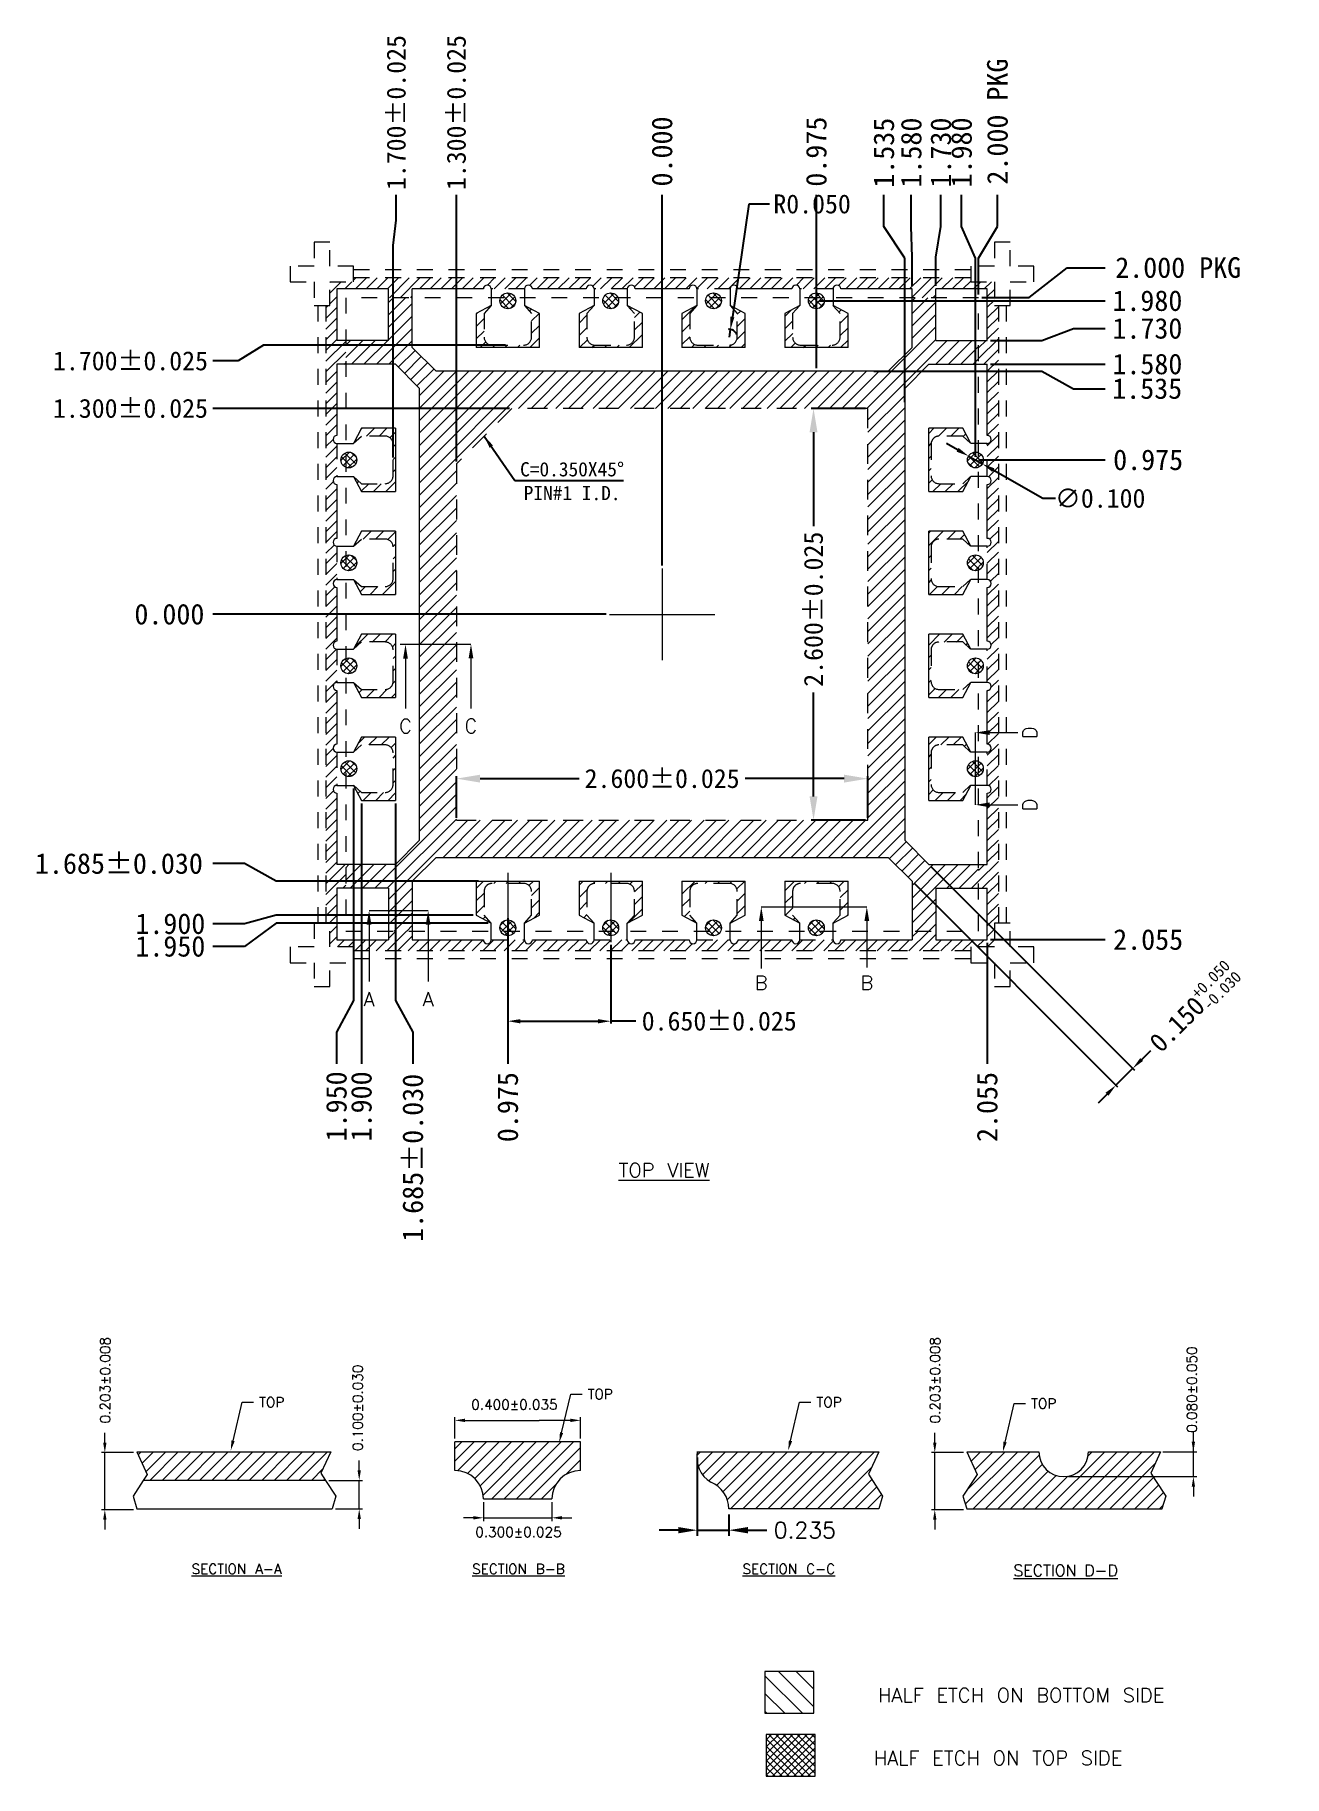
# Model space of a CAD drawing. Header units: millimetres. Extents: x -4.1 to 3.8, y -6.7 to 4.3.
import ezdxf
from ezdxf.enums import TextEntityAlignment as Align

# ---------------------------------------------------------------- set-up
doc = ezdxf.new("R2010")
doc.units = ezdxf.units.MM
for name, pattern in [('CENTER', [2, 1.25, -0.25, 0.25, -0.25]), ('DASHED', [0.75, 0.5, -0.25]), ('HIDDEN', [0.375, 0.25, -0.125])]:
    doc.linetypes.add(name, pattern=pattern)
doc.layers.get('Defpoints').update_dxf_attribs({"lineweight": 18})
for name, color, linetype, lineweight in [('1', 7, 'Continuous', 18), ('1D', 4, 'Continuous', 18), ('ETCH', 4, 'Continuous', 15), ('Pkg', 2, 'DASHED', 9)]:
    doc.layers.add(name, color=color, linetype=linetype, lineweight=lineweight)
for name, color, linetype in [('HALF ETCH ON TOP SIDE', 6, 'Continuous'), ('中心线', 1, 'CENTER'), ('标注', 4, 'Continuous')]:
    doc.layers.add(name, color=color, linetype=linetype)
doc.styles.add('SIMPLEX', font='simplex.shx', dxfattribs={"bigfont": 'gbcbig.shx'})
doc.styles.get("Standard").update_dxf_attribs({"font": 'txt', "bigfont": 'gbcbig.shx'})
doc.styles.add('宋体', font='SimSun.ttf')
doc.dimstyles.new('ISO-25', dxfattribs={"dimtxt": 2.5, "dimasz": 2.5, "dimexe": 1.25, "dimexo": 0.625, "dimtad": 1, "dimtxsty": 'Standard', "dimcen": 2.5, "dimadec": 0, "dimazin": 0, "dimtfac": 1, "dimtmove": 0, "dimatfit": 3, "dimfxl": 1, "dimarcsym": 0})
doc.dimstyles.get("Standard").update_dxf_attribs({"dimscale": 0.12, "dimtxt": 1, "dimasz": 1, "dimexe": 0.3, "dimexo": 0.3, "dimgap": 0.3, "dimtad": 0, "dimdec": 3, "dimzin": 0, "dimdsep": 46, "dimtxsty": 'SIMPLEX', "dimcen": 0.5, "dimdle": 2, "dimclrd": 256, "dimclre": 256, "dimclrt": 256, "dimadec": 0, "dimazin": 0, "dimtfac": 1, "dimtdec": 3, "dimtofl": 0, "dimtmove": 0, "dimatfit": 0, "dimfxl": 1, "dimtolj": 1, "dimtzin": 0, "dimarcsym": 0})
doc.dimstyles.new('tapp', dxfattribs={"dimtxt": 1.15, "dimasz": 1.75, "dimexe": 0.5, "dimexo": 0.5, "dimgap": 0.2, "dimtad": 0, "dimdec": 3, "dimzin": 0, "dimdsep": 46, "dimtxsty": 'SIMPLEX', "dimcen": 0, "dimdle": 3.5, "dimclrd": 256, "dimclre": 256, "dimclrt": 256, "dimazin": 0, "dimtfac": 0.6, "dimtdec": 3, "dimtofl": 0, "dimtmove": 0, "dimatfit": 3, "dimfxl": 1, "dimtolj": 1, "dimtzin": 0, "dimarcsym": 0})
pattern_1 = [(45, (-1883.80051, -730.403553), (-0.0392886205, 0.0392886205), [])]

msp = doc.modelspace()

# ---------------------------------------------------------------- texts
at = {"layer": '标注', "lineweight": 5}
for s, p in [('HALF ETCH ON BOTTOM SIDE', (3.0754, -6.2246)), ('HALF ETCH ON TOP SIDE', (2.8098, -6.6217))]:
    msp.add_text(s, height=0.09, dxfattribs=at).set_placement(p, align=Align.MIDDLE_RIGHT)
at = {"layer": '标注', "lineweight": 5, "attachment_point": 5}
for s, insert, char_height in [('\\A1;\\fSimSun|b0|i0|c134|p2;C=0.350X45%%D\\PPIN#1 I.D.', (-0.6673, 1.4426), 0.09), ('C', (-1.7204, -0.1043), 0.09), ('C', (-1.3066, -0.1036), 0.09), ('B', (0.5284, -1.7252), 0.09), ('B', (1.1954, -1.7252), 0.09), ('A', (-1.9506, -1.8287), 0.09), ('A', (-1.577, -1.8287), 0.09), ('{\\LTOP VIEW}', (-0.0864, -2.9088, 0.0683), 0.09), ('\\A1;TOP', (-2.566, -4.3746, 0.0358), 0.063), ('\\A1;TOP', (-0.4897, -4.3231, 0.0358), 0.063), ('\\A1;TOP', (0.9572, -4.3746, 0.0358), 0.063), ('\\A1;TOP', (2.3134, -4.3825, 0.0257), 0.063), ('\\A1;0.300%%P0.025', (-1.0062, -5.1944, 0.0358), 0.063), ('\\A1;{\\LSECTION A-A}', (-2.7875, -5.4271, 0.0358), 0.063), ('\\A1;{\\LSECTION B-B}', (-1.0062, -5.4271, 0.0358), 0.063), ('\\A1;{\\LSECTION C-C}', (0.7024, -5.4271, 0.0358), 0.063)]:
    msp.add_mtext(s, dxfattribs=dict(at, insert=insert, char_height=char_height))
at = {"layer": '标注', "lineweight": 5, "attachment_point": 5, "rotation": 90}
for s, insert, char_height in [('D', (2.2256, -0.1449), 0.09), ('D', (2.2256, -0.601), 0.09), ('\\A1;0.203%%p0.008', (-3.6183, -4.2353, 0.0358), 0.063), ('\\A1;0.203%%p0.008', (1.627, -4.2353, 0.0358), 0.063), ('\\A1;0.080%%P0.050', (3.2496, -4.2949, 0.0257), 0.063), ('\\A1;0.100%%P0.030', (-2.0222, -4.4096, 0.0358), 0.063)]:
    msp.add_mtext(s, dxfattribs=dict(at, insert=insert, char_height=char_height))
at = {"layer": '标注', "color": 1, "lineweight": 5, "insert": (-1.0319, -4.3888, 0.0358), "char_height": 0.063, "attachment_point": 5}
msp.add_mtext('\\A1;0.400±0.035', dxfattribs=at)
at = {"layer": '标注', "lineweight": 5, "insert": (2.452, -5.4372, -0.0052), "char_height": 0.072576, "attachment_point": 5, "style": 'SIMPLEX'}
msp.add_mtext('{\\LSECTION D-D}', dxfattribs=at)

# ---------------------------------------------------------------- blocks, each defined once
blk = doc.blocks.new('*D0')
at = {"layer": 'Defpoints', "color": 0, "transparency": 16777216}
for p in [(1883.924, 725.716), (1884.124, 725.356), (1884.124, 725.221)]:
    blk.add_point(p, dxfattribs=at)
at = {"layer": '标注', "lineweight": -2, "transparency": 16777216}
for p, q in [((1883.924, 725.68), (1883.924, 725.185)), ((1884.124, 725.32), (1884.124, 725.185)), ((1883.804, 725.221), (1883.684, 725.221)), ((1883.924, 725.221), (1884.124, 725.221)), ((1884.244, 725.221), (1884.364, 725.221))]:
    blk.add_line(p, q, dxfattribs=at)
at = {"layer": '标注', "transparency": 16777216}
for points in [[(1883.804, 725.201), (1883.804, 725.241), (1883.924, 725.221)], [(1884.244, 725.241), (1884.244, 725.201), (1884.124, 725.221)]]:
    blk.add_solid(points, dxfattribs=at)
at = {"layer": '标注', "lineweight": 5, "transparency": 16777216, "insert": (1884.604, 725.221), "char_height": 0.102, "attachment_point": 5, "style": 'SIMPLEX'}
blk.add_mtext('\\A1;0.235', dxfattribs=at)
blk = doc.blocks.new('*D1')
at = {"layer": 'Defpoints', "color": 0, "transparency": 16777216}
for p in [(1886.502, 733.195), (1885.702, 733.006), (1883.702, 731.006)]:
    blk.add_point(p, dxfattribs=at)
at = {"layer": '标注', "lineweight": -2, "transparency": 16777216}
for p, q in [((1886.022, 733.006), (1886.262, 733.195)), ((1886.262, 733.195), (1886.502, 733.195)), ((1885.722, 733.006), (1886.022, 733.006))]:
    blk.add_line(p, q, dxfattribs=at)
at = {"layer": '标注', "lineweight": 5, "transparency": 16777216, "insert": (1886.964, 733.195), "char_height": 0.13, "attachment_point": 5, "style": '宋体'}
blk.add_mtext('\\A1;2.000 PKG', dxfattribs=at)
blk = doc.blocks.new('*D2')
at = {"layer": 'Defpoints', "color": 0, "transparency": 16777216}
for p in [(1883.702, 733.655), (1883.702, 731.295), (1883.702, 731.295)]:
    blk.add_point(p, dxfattribs=at)
at = {"layer": '标注', "lineweight": -2, "transparency": 16777216}
blk.add_line((1883.702, 731.315), (1883.702, 733.655), dxfattribs=at)
at = {"layer": '标注', "lineweight": 5, "transparency": 16777216, "insert": (1883.702, 733.929), "char_height": 0.13, "attachment_point": 5, "rotation": 90, "style": '宋体'}
blk.add_mtext('\\A1;0.000', dxfattribs=at)
blk = doc.blocks.new('*D3')
at = {"layer": 'Defpoints', "color": 0, "transparency": 16777216}
for p in [(1885.822, 733.656), (1885.702, 733.006), (1883.702, 731.006)]:
    blk.add_point(p, dxfattribs=at)
at = {"layer": '标注', "lineweight": -2, "transparency": 16777216}
for p, q in [((1885.822, 733.456), (1885.822, 733.656)), ((1885.702, 733.256), (1885.822, 733.456)), ((1885.702, 733.026), (1885.702, 733.256))]:
    blk.add_line(p, q, dxfattribs=at)
at = {"layer": '标注', "lineweight": 5, "transparency": 16777216, "insert": (1885.822, 734.118), "char_height": 0.13, "attachment_point": 5, "rotation": 90, "style": '宋体'}
blk.add_mtext('\\A1;2.000 PKG', dxfattribs=at)
blk = doc.blocks.new('*D4')
at = {"layer": 'Defpoints', "color": 0, "transparency": 16777216}
for p in [(1880.862, 731.006), (1883.369, 731.006), (1883.702, 731.006)]:
    blk.add_point(p, dxfattribs=at)
at = {"layer": '标注', "lineweight": -2, "transparency": 16777216}
blk.add_line((1883.349, 731.006), (1880.862, 731.006), dxfattribs=at)
at = {"layer": '标注', "lineweight": 5, "transparency": 16777216, "insert": (1880.588, 731.006), "char_height": 0.13, "attachment_point": 5, "style": '宋体'}
blk.add_mtext('\\A1;0.000', dxfattribs=at)
blk = doc.blocks.new('*D5')
at = {"layer": 'Defpoints', "color": 0, "transparency": 16777216}
for p in [(1883.702, 731.006), (1885.757, 728.951), (1886.502, 728.951)]:
    blk.add_point(p, dxfattribs=at)
at = {"layer": '标注', "lineweight": -2, "transparency": 16777216}
blk.add_line((1885.777, 728.951), (1886.502, 728.951), dxfattribs=at)
at = {"layer": '标注', "lineweight": 5, "transparency": 16777216, "insert": (1886.774, 728.951), "char_height": 0.13, "attachment_point": 5, "style": '宋体'}
blk.add_mtext('\\A1;2.055', dxfattribs=at)
blk = doc.blocks.new('*D6')
at = {"layer": 'Defpoints', "color": 0, "transparency": 16777216}
for p in [(1883.702, 731.006), (1885.757, 728.951), (1885.757, 728.166)]:
    blk.add_point(p, dxfattribs=at)
at = {"layer": '标注', "lineweight": -2, "transparency": 16777216}
blk.add_line((1885.757, 728.931), (1885.757, 728.166), dxfattribs=at)
at = {"layer": '标注', "lineweight": 5, "transparency": 16777216, "insert": (1885.757, 727.894), "char_height": 0.13, "attachment_point": 5, "rotation": 90, "style": '宋体'}
blk.add_mtext('\\A1;2.055', dxfattribs=at)
blk = doc.blocks.new('*D7')
at = {"layer": 'Defpoints', "color": 0, "transparency": 16777216}
for p in [(1885.002, 729.968), (1882.402, 729.706), (1885.002, 729.706)]:
    blk.add_point(p, dxfattribs=at)
at = {"layer": '标注', "color": 0, "lineweight": -2, "transparency": 16777216}
for p, q in [((1882.402, 729.721), (1882.402, 729.983)), ((1885.002, 729.721), (1885.002, 729.983)), ((1882.552, 729.968), (1883.177, 729.968)), ((1884.852, 729.968), (1884.227, 729.968))]:
    blk.add_line(p, q, dxfattribs=at)
at = {"layer": '标注', "color": 0, "transparency": 16777216}
for points in [[(1882.552, 729.993), (1882.552, 729.943), (1882.402, 729.968)], [(1884.852, 729.943), (1884.852, 729.993), (1885.002, 729.968)]]:
    blk.add_solid(points, dxfattribs=at)
at = {"layer": '标注', "color": 0, "lineweight": 5, "transparency": 16777216, "insert": (1883.702, 729.968), "char_height": 0.12, "attachment_point": 5, "style": '宋体'}
blk.add_mtext('2.600%%p0.025', dxfattribs=at)
blk = doc.blocks.new('*D8')
at = {"layer": 'Defpoints', "color": 0, "transparency": 16777216}
for p in [(1885.002, 732.306), (1884.659, 729.706), (1885.002, 729.706)]:
    blk.add_point(p, dxfattribs=at)
at = {"layer": '标注', "color": 0, "lineweight": -2, "transparency": 16777216}
for p, q in [((1884.987, 732.306), (1884.644, 732.306)), ((1884.659, 732.156), (1884.659, 731.563)), ((1884.659, 729.856), (1884.659, 730.513)), ((1884.987, 729.706), (1884.644, 729.706))]:
    blk.add_line(p, q, dxfattribs=at)
at = {"layer": '标注', "color": 0, "transparency": 16777216}
for points in [[(1884.684, 732.156), (1884.634, 732.156), (1884.659, 732.306)], [(1884.634, 729.856), (1884.684, 729.856), (1884.659, 729.706)]]:
    blk.add_solid(points, dxfattribs=at)
at = {"layer": '标注', "color": 0, "lineweight": 5, "transparency": 16777216, "insert": (1884.659, 731.038), "char_height": 0.12, "attachment_point": 5, "rotation": 90, "style": '宋体'}
blk.add_mtext('2.600%%p0.025', dxfattribs=at)
blk = doc.blocks.new('*D9')
at = {"layer": 'Defpoints', "color": 0, "transparency": 16777216}
for p in [(1880.862, 732.306), (1882.752, 732.306), (1883.702, 731.006)]:
    blk.add_point(p, dxfattribs=at)
at = {"layer": '标注', "color": 0, "lineweight": -2, "transparency": 16777216}
blk.add_line((1882.737, 732.306), (1880.862, 732.306), dxfattribs=at)
at = {"layer": '标注', "color": 0, "lineweight": 5, "transparency": 16777216, "insert": (1880.342, 732.306), "char_height": 0.12, "attachment_point": 5, "style": '宋体'}
blk.add_mtext('1.300%%p0.025', dxfattribs=at)
blk = doc.blocks.new('*D10')
at = {"layer": 'Defpoints', "color": 0, "transparency": 16777216}
for p in [(1882.402, 733.655), (1882.402, 731.956), (1883.702, 731.295)]:
    blk.add_point(p, dxfattribs=at)
at = {"layer": '标注', "color": 0, "lineweight": -2, "transparency": 16777216}
blk.add_line((1882.402, 731.971), (1882.402, 733.655), dxfattribs=at)
at = {"layer": '标注', "color": 0, "lineweight": 5, "transparency": 16777216, "insert": (1882.402, 734.175), "char_height": 0.12, "attachment_point": 5, "rotation": 90, "style": '宋体'}
blk.add_mtext('1.300%%p0.025', dxfattribs=at)
blk = doc.blocks.new('*D11')
at = {"layer": 'Defpoints', "color": 0, "transparency": 16777216}
for p in [(1882.022, 733.655), (1882.002, 731.981), (1883.702, 731.295)]:
    blk.add_point(p, dxfattribs=at)
at = {"layer": '标注', "color": 0, "lineweight": -2, "transparency": 16777216}
for p, q in [((1882.022, 733.495), (1882.022, 733.655)), ((1882.002, 733.335), (1882.022, 733.495)), ((1882.002, 731.996), (1882.002, 733.335))]:
    blk.add_line(p, q, dxfattribs=at)
at = {"layer": '标注', "color": 0, "lineweight": 5, "transparency": 16777216, "insert": (1882.022, 734.175), "char_height": 0.12, "attachment_point": 5, "rotation": 90, "style": '宋体'}
blk.add_mtext('1.700%%p0.025', dxfattribs=at)
blk = doc.blocks.new('*D12')
at = {"layer": 'Defpoints', "color": 0, "transparency": 16777216}
for p in [(1882.727, 732.706), (1880.862, 732.606), (1883.702, 731.006)]:
    blk.add_point(p, dxfattribs=at)
at = {"layer": '标注', "color": 0, "lineweight": -2, "transparency": 16777216}
for p, q in [((1881.182, 732.706), (1881.022, 732.606)), ((1882.712, 732.706), (1881.182, 732.706)), ((1881.022, 732.606), (1880.862, 732.606))]:
    blk.add_line(p, q, dxfattribs=at)
at = {"layer": '标注', "color": 0, "lineweight": 5, "transparency": 16777216, "insert": (1880.342, 732.606), "char_height": 0.12, "attachment_point": 5, "style": '宋体'}
blk.add_mtext('1.700%%p0.025', dxfattribs=at)
blk = doc.blocks.new('*D13')
at = {"layer": 'Defpoints', "color": 0, "transparency": 16777216}
for p in [(1885.021, 732.541), (1886.502, 732.431), (1883.702, 731.006)]:
    blk.add_point(p, dxfattribs=at)
at = {"layer": '标注', "lineweight": -2, "transparency": 16777216}
for p, q in [((1885.041, 732.541), (1886.102, 732.541)), ((1886.102, 732.541), (1886.302, 732.431)), ((1886.302, 732.431), (1886.502, 732.431))]:
    blk.add_line(p, q, dxfattribs=at)
at = {"layer": '标注', "lineweight": 5, "transparency": 16777216, "insert": (1886.768, 732.431), "char_height": 0.13, "attachment_point": 5, "style": '宋体'}
blk.add_mtext('\\A1;1.535', dxfattribs=at)
blk = doc.blocks.new('*D14')
at = {"layer": 'Defpoints', "color": 0, "transparency": 16777216}
for p in [(1885.757, 732.736), (1886.502, 732.811), (1883.702, 731.006)]:
    blk.add_point(p, dxfattribs=at)
at = {"layer": '标注', "lineweight": -2, "transparency": 16777216}
for p, q in [((1885.777, 732.736), (1886.102, 732.736)), ((1886.102, 732.736), (1886.302, 732.811)), ((1886.302, 732.811), (1886.502, 732.811))]:
    blk.add_line(p, q, dxfattribs=at)
at = {"layer": '标注', "lineweight": 5, "transparency": 16777216, "insert": (1886.769, 732.811), "char_height": 0.13, "attachment_point": 5, "style": '宋体'}
blk.add_mtext('\\A1;1.730', dxfattribs=at)
blk = doc.blocks.new('*D15')
at = {"layer": 'Defpoints', "color": 0, "transparency": 16777216}
for p in [(1885.757, 732.586), (1886.502, 732.586), (1883.702, 731.006)]:
    blk.add_point(p, dxfattribs=at)
at = {"layer": '标注', "lineweight": -2, "transparency": 16777216}
blk.add_line((1885.777, 732.586), (1886.502, 732.586), dxfattribs=at)
at = {"layer": '标注', "lineweight": 5, "transparency": 16777216, "insert": (1886.769, 732.586), "char_height": 0.13, "attachment_point": 5, "style": '宋体'}
blk.add_mtext('\\A1;1.580', dxfattribs=at)
blk = doc.blocks.new('*D16')
at = {"layer": 'Defpoints', "color": 0, "transparency": 16777216}
for p in [(1885.277, 733.655), (1885.282, 733.061), (1883.702, 731.295)]:
    blk.add_point(p, dxfattribs=at)
at = {"layer": '标注', "lineweight": -2, "transparency": 16777216}
for p, q in [((1885.277, 733.455), (1885.277, 733.655)), ((1885.282, 733.261), (1885.277, 733.455)), ((1885.282, 733.081), (1885.282, 733.261))]:
    blk.add_line(p, q, dxfattribs=at)
at = {"layer": '标注', "lineweight": 5, "transparency": 16777216, "insert": (1885.277, 733.922), "char_height": 0.13, "attachment_point": 5, "rotation": 90, "style": '宋体'}
blk.add_mtext('\\A1;1.580', dxfattribs=at)
blk = doc.blocks.new('*D17')
at = {"layer": 'Defpoints', "color": 0, "transparency": 16777216}
for p in [(1885.104, 733.655), (1885.237, 732.325), (1883.702, 731.295)]:
    blk.add_point(p, dxfattribs=at)
at = {"layer": '标注', "lineweight": -2, "transparency": 16777216}
for p, q in [((1885.104, 733.455), (1885.104, 733.655)), ((1885.237, 733.255), (1885.104, 733.455)), ((1885.237, 732.345), (1885.237, 733.255))]:
    blk.add_line(p, q, dxfattribs=at)
at = {"layer": '标注', "lineweight": 5, "transparency": 16777216, "insert": (1885.104, 733.921), "char_height": 0.13, "attachment_point": 5, "rotation": 90, "style": '宋体'}
blk.add_mtext('\\A1;1.535', dxfattribs=at)
blk = doc.blocks.new('*D18')
at = {"layer": 'Defpoints', "color": 0, "transparency": 16777216}
for p in [(1885.464, 733.655), (1885.432, 733.061), (1883.702, 731.295)]:
    blk.add_point(p, dxfattribs=at)
at = {"layer": '标注', "lineweight": -2, "transparency": 16777216}
for p, q in [((1885.464, 733.455), (1885.464, 733.655)), ((1885.432, 733.261), (1885.464, 733.455)), ((1885.432, 733.081), (1885.432, 733.261))]:
    blk.add_line(p, q, dxfattribs=at)
at = {"layer": '标注', "lineweight": 5, "transparency": 16777216, "insert": (1885.464, 733.922), "char_height": 0.13, "attachment_point": 5, "rotation": 90, "style": '宋体'}
blk.add_mtext('\\A1;1.730', dxfattribs=at)
blk = doc.blocks.new('*D19')
at = {"layer": 'Defpoints', "color": 0, "transparency": 16777216}
for p in [(1883.702, 731.006), (1880.862, 729.431), (1882.561, 729.321)]:
    blk.add_point(p, dxfattribs=at)
at = {"layer": '标注', "lineweight": -2, "transparency": 16777216}
for p, q in [((1881.062, 729.431), (1880.862, 729.431)), ((1881.262, 729.321), (1881.062, 729.431)), ((1882.541, 729.321), (1881.262, 729.321))]:
    blk.add_line(p, q, dxfattribs=at)
at = {"layer": '标注', "lineweight": 5, "transparency": 16777216, "insert": (1880.269, 729.431), "char_height": 0.13, "attachment_point": 5, "style": '宋体'}
blk.add_mtext('\\A1;1.685%%p0.030', dxfattribs=at)
blk = doc.blocks.new('*D20')
at = {"layer": 'Defpoints', "color": 0, "transparency": 16777216}
for p in [(1883.702, 731.006), (1882.527, 729.106), (1880.862, 729.051)]:
    blk.add_point(p, dxfattribs=at)
at = {"layer": '标注', "lineweight": -2, "transparency": 16777216}
for p, q in [((1881.262, 729.106), (1881.062, 729.051)), ((1882.507, 729.106), (1881.262, 729.106)), ((1881.062, 729.051), (1880.862, 729.051))]:
    blk.add_line(p, q, dxfattribs=at)
at = {"layer": '标注', "lineweight": 5, "transparency": 16777216, "insert": (1880.594, 729.051), "char_height": 0.13, "attachment_point": 5, "style": '宋体'}
blk.add_mtext('\\A1;1.900', dxfattribs=at)
blk = doc.blocks.new('*D21')
at = {"layer": 'Defpoints', "color": 0, "transparency": 16777216}
for p in [(1883.702, 731.006), (1882.622, 729.056), (1880.862, 728.908)]:
    blk.add_point(p, dxfattribs=at)
at = {"layer": '标注', "lineweight": -2, "transparency": 16777216}
for p, q in [((1881.262, 729.056), (1881.062, 728.908)), ((1882.602, 729.056), (1881.262, 729.056)), ((1881.062, 728.908), (1880.862, 728.908))]:
    blk.add_line(p, q, dxfattribs=at)
at = {"layer": '标注', "lineweight": 5, "transparency": 16777216, "insert": (1880.594, 728.908), "char_height": 0.13, "attachment_point": 5, "style": '宋体'}
blk.add_mtext('\\A1;1.950', dxfattribs=at)
blk = doc.blocks.new('*D22')
at = {"layer": 'Defpoints', "color": 0, "transparency": 16777216}
for p in [(1883.702, 731.006), (1881.802, 729.831), (1881.802, 728.166)]:
    blk.add_point(p, dxfattribs=at)
at = {"layer": '标注', "lineweight": -2, "transparency": 16777216}
blk.add_line((1881.802, 729.811), (1881.802, 728.166), dxfattribs=at)
at = {"layer": '标注', "lineweight": 5, "transparency": 16777216, "insert": (1881.802, 727.898), "char_height": 0.13, "attachment_point": 5, "rotation": 90, "style": '宋体'}
blk.add_mtext('\\A1;1.900', dxfattribs=at)
blk = doc.blocks.new('*D23')
at = {"layer": 'Defpoints', "color": 0, "transparency": 16777216}
for p in [(1883.702, 731.006), (1881.752, 729.926), (1881.644, 728.166)]:
    blk.add_point(p, dxfattribs=at)
at = {"layer": '标注', "lineweight": -2, "transparency": 16777216}
for p, q in [((1881.752, 729.906), (1881.752, 728.566)), ((1881.752, 728.566), (1881.644, 728.366)), ((1881.644, 728.366), (1881.644, 728.166))]:
    blk.add_line(p, q, dxfattribs=at)
at = {"layer": '标注', "lineweight": 5, "transparency": 16777216, "insert": (1881.644, 727.898), "char_height": 0.13, "attachment_point": 5, "rotation": 90, "style": '宋体'}
blk.add_mtext('\\A1;1.950', dxfattribs=at)
blk = doc.blocks.new('*D24')
at = {"layer": 'Defpoints', "color": 0, "transparency": 16777216}
for p in [(1883.702, 731.006), (1882.017, 729.831), (1882.127, 728.166)]:
    blk.add_point(p, dxfattribs=at)
at = {"layer": '标注', "lineweight": -2, "transparency": 16777216}
for p, q in [((1882.017, 729.811), (1882.017, 728.566)), ((1882.017, 728.566), (1882.127, 728.366)), ((1882.127, 728.366), (1882.127, 728.166))]:
    blk.add_line(p, q, dxfattribs=at)
at = {"layer": '标注', "lineweight": 5, "transparency": 16777216, "insert": (1882.127, 727.573), "char_height": 0.13, "attachment_point": 5, "rotation": 90, "style": '宋体'}
blk.add_mtext('\\A1;1.685%%p0.030', dxfattribs=at)
blk = doc.blocks.new('*D25')
at = {"layer": 'Defpoints', "color": 0, "transparency": 16777216}
for p in [(1883.702, 731.006), (1882.727, 729.106), (1882.727, 728.166)]:
    blk.add_point(p, dxfattribs=at)
at = {"layer": '标注', "lineweight": -2, "transparency": 16777216}
blk.add_line((1882.727, 729.086), (1882.727, 728.166), dxfattribs=at)
at = {"layer": '标注', "lineweight": 5, "transparency": 16777216, "insert": (1882.727, 727.893), "char_height": 0.13, "attachment_point": 5, "rotation": 90, "style": '宋体'}
blk.add_mtext('\\A1;0.975', dxfattribs=at)
blk = doc.blocks.new('*D26')
at = {"layer": 'Defpoints', "color": 0, "transparency": 16777216}
for p in [(1885.388, 729.426), (1885.282, 729.32), (1886.676, 728.137)]:
    blk.add_point(p, dxfattribs=at)
at = {"layer": '标注', "color": 0, "lineweight": -2, "transparency": 16777216}
for p, q in [((1885.399, 729.415), (1886.687, 728.127)), ((1885.293, 729.309), (1886.581, 728.021)), ((1886.733, 728.194), (1886.79, 728.251)), ((1886.57, 728.031), (1886.676, 728.137)), ((1886.514, 727.975), (1886.457, 727.918))]:
    blk.add_line(p, q, dxfattribs=at)
at = {"layer": '标注', "color": 0, "transparency": 16777216}
for points in [[(1886.724, 728.203), (1886.742, 728.185), (1886.676, 728.137)], [(1886.523, 727.965), (1886.504, 727.984), (1886.57, 728.031)]]:
    blk.add_solid(points, dxfattribs=at)
at = {"layer": '标注', "color": 0, "lineweight": 5, "transparency": 16777216, "insert": (1887.06, 728.521), "char_height": 0.12, "attachment_point": 5, "rotation": 45, "style": '宋体'}
blk.add_mtext('\\A1;0.150{\\H0.072000;\\S+0.050^ -0.030;}', dxfattribs=at)
blk = doc.blocks.new('*D27')
at = {"layer": 'Defpoints', "color": 0, "transparency": 16777216}
for p in [(1882.727, 728.934), (1883.377, 728.934), (1883.377, 728.436)]:
    blk.add_point(p, dxfattribs=at)
at = {"layer": '标注', "color": 0, "lineweight": -2, "transparency": 16777216}
for p, q in [((1882.727, 728.919), (1882.727, 728.421)), ((1883.377, 728.919), (1883.377, 728.421)), ((1882.807, 728.436), (1883.297, 728.436)), ((1883.457, 728.436), (1883.377, 728.436)), ((1883.537, 728.436), (1883.457, 728.436))]:
    blk.add_line(p, q, dxfattribs=at)
at = {"layer": '标注', "color": 0, "transparency": 16777216}
for points in [[(1882.807, 728.449), (1882.807, 728.422), (1882.727, 728.436)], [(1883.297, 728.422), (1883.297, 728.449), (1883.377, 728.436)]]:
    blk.add_solid(points, dxfattribs=at)
at = {"layer": '标注', "color": 0, "lineweight": 5, "transparency": 16777216, "insert": (1884.063, 728.436), "char_height": 0.12, "attachment_point": 5, "style": '宋体'}
blk.add_mtext('0.650%%p0.025', dxfattribs=at)
blk = doc.blocks.new('*U31')
at = {"layer": '1', "linetype": 'Continuous', "lineweight": 5}
blk.add_lwpolyline([(-0.17, 0), (0.17, 0)], dxfattribs=at)
blk = doc.blocks.new('*U30')
at = {"layer": '1', "color": 0, "linetype": 'ByBlock', "lineweight": -2, "transparency": 16777216}
for p in [(0, 0), (0.65, 0), (1.3, 0)]:
    blk.add_blockref('*U31', p, dxfattribs=at)
blk = doc.blocks.new('*U33')
at = {"layer": '1', "linetype": 'Continuous', "lineweight": 5}
blk.add_lwpolyline([(-0.17, 0), (0.17, 0)], dxfattribs=at)
blk = doc.blocks.new('*U32')
at = {"layer": '1', "color": 0, "linetype": 'ByBlock', "lineweight": -2, "transparency": 16777216}
for p in [(0, 0), (0.65, 0), (1.3, 0)]:
    blk.add_blockref('*U33', p, dxfattribs=at)
blk = doc.blocks.new('*U35')
at = {"layer": '1', "linetype": 'Continuous', "lineweight": 5}
blk.add_lwpolyline([(-0.17, 0), (0.17, 0)], dxfattribs=at)
blk = doc.blocks.new('*U34')
at = {"layer": '1', "color": 0, "linetype": 'ByBlock', "lineweight": -2, "transparency": 16777216}
for p in [(0, 0), (0.65, 0), (1.3, 0)]:
    blk.add_blockref('*U35', p, dxfattribs=at)
blk = doc.blocks.new('*U29')
at = {"layer": '1', "linetype": 'Continuous', "lineweight": 5}
blk.add_lwpolyline([(-0.17, 0), (0.17, 0)], dxfattribs=at)
blk = doc.blocks.new('*U28')
at = {"layer": '1', "color": 0, "linetype": 'ByBlock', "lineweight": -2, "transparency": 16777216}
for p in [(0, 0), (0.65, 0), (1.3, 0)]:
    blk.add_blockref('*U29', p, dxfattribs=at)
blk = doc.blocks.new('*D36')
at = {"layer": 'Defpoints', "color": 0, "transparency": 16777216}
for p in [(1884.677, 733.655), (1884.677, 732.541), (1883.702, 731.295)]:
    blk.add_point(p, dxfattribs=at)
at = {"layer": '标注', "lineweight": -2, "transparency": 16777216}
blk.add_line((1884.677, 732.561), (1884.677, 733.655), dxfattribs=at)
at = {"layer": '标注', "transparency": 16777216, "insert": (1884.677, 733.928), "char_height": 0.13, "attachment_point": 5, "rotation": 90, "style": '宋体'}
blk.add_mtext('\\A1;0.975', dxfattribs=at)
blk = doc.blocks.new('*D37')
at = {"layer": 'Defpoints', "color": 0, "transparency": 16777216}
for p in [(1885.595, 733.656), (1885.682, 731.981), (1883.702, 731.295)]:
    blk.add_point(p, dxfattribs=at)
at = {"layer": '标注', "lineweight": -2, "transparency": 16777216}
for p, q in [((1885.595, 733.456), (1885.595, 733.656)), ((1885.682, 733.256), (1885.595, 733.456)), ((1885.682, 732.001), (1885.682, 733.256))]:
    blk.add_line(p, q, dxfattribs=at)
at = {"layer": '标注', "transparency": 16777216, "insert": (1885.595, 733.923), "char_height": 0.13, "attachment_point": 5, "rotation": 90, "style": '宋体'}
blk.add_mtext('\\A1;1.980', dxfattribs=at)
blk = doc.blocks.new('*D38')
at = {"layer": 'Defpoints', "color": 0, "transparency": 16777216}
for p in [(1885.682, 731.981), (1886.502, 731.981), (1883.702, 731.006)]:
    blk.add_point(p, dxfattribs=at)
at = {"layer": '标注', "lineweight": -2, "transparency": 16777216}
blk.add_line((1885.702, 731.981), (1886.502, 731.981), dxfattribs=at)
at = {"layer": '标注', "transparency": 16777216, "insert": (1886.774, 731.981), "char_height": 0.13, "attachment_point": 5, "style": '宋体'}
blk.add_mtext('\\A1;0.975', dxfattribs=at)
blk = doc.blocks.new('*D39')
at = {"layer": 'Defpoints', "color": 0, "transparency": 16777216}
for p in [(1884.677, 732.986), (1886.502, 732.986), (1883.702, 731.006)]:
    blk.add_point(p, dxfattribs=at)
at = {"layer": '标注', "lineweight": -2, "transparency": 16777216}
blk.add_line((1884.697, 732.986), (1886.502, 732.986), dxfattribs=at)
at = {"layer": '标注', "transparency": 16777216, "insert": (1886.769, 732.986), "char_height": 0.13, "attachment_point": 5, "style": '宋体'}
blk.add_mtext('\\A1;1.980', dxfattribs=at)
blk = doc.blocks.new('*D40')
at = {"layer": 'Defpoints', "color": 0, "transparency": 16777216}
for p in [(1885.639, 732.005), (1885.726, 731.956)]:
    blk.add_point(p, dxfattribs=at)
at = {"layer": '标注', "color": 0, "lineweight": -2, "transparency": 16777216}
for p, q in [((1885.569, 732.045), (1885.5, 732.085)), ((1885.639, 732.005), (1885.726, 731.956)), ((1886.109, 731.738), (1885.795, 731.916)), ((1886.189, 731.738), (1886.109, 731.738))]:
    blk.add_line(p, q, dxfattribs=at)
at = {"layer": '标注', "color": 0, "transparency": 16777216}
for points in [[(1885.563, 732.033), (1885.576, 732.057), (1885.639, 732.005)], [(1885.802, 731.928), (1885.789, 731.905), (1885.726, 731.956)]]:
    blk.add_solid(points, dxfattribs=at)
at = {"layer": '标注', "color": 0, "transparency": 16777216, "insert": (1886.471, 731.738), "char_height": 0.12, "attachment_point": 5, "style": '宋体'}
blk.add_mtext('∅0.100', dxfattribs=at)
blk = doc.blocks.new('*U43')
at = {"layer": '1D', "color": 4, "linetype": 'HIDDEN', "lineweight": 5, "ltscale": 0.3}
for p, q in [((-0.105, 0.125), (-0.15, 0.075)), ((0.105, 0.125), (0.15, 0.075))]:
    blk.add_line(p, q, dxfattribs=at)
at = {"layer": '1D', "color": 4, "linetype": 'DASHED', "lineweight": 5, "ltscale": 0.08}
for p, q in [((-0.15, 0.075), (-0.15, -0.075)), ((0.15, -0.075), (0.15, 0.075)), ((-0.1, -0.125), (0.1, -0.125))]:
    blk.add_line(p, q, dxfattribs=at)
for centre, start, end in [((-0.1, -0.075), 180, 270), ((0.1, -0.075), 270, 0)]:
    blk.add_arc(centre, 0.05, start, end, dxfattribs=at)
blk = doc.blocks.new('*U42')
at = {"layer": '1', "color": 0, "linetype": 'ByBlock', "lineweight": -2, "transparency": 16777216}
for p in [(0, 0), (0.65, 0), (1.3, 0), (1.95, 0)]:
    blk.add_blockref('*U43', p, dxfattribs=at)
blk = doc.blocks.new('*U41')
at = {"layer": '1'}
blk.add_blockref('*U42', (-0.975, 0), dxfattribs=at)
blk = doc.blocks.new('*U44')
at = {"layer": '1', "color": 0, "linetype": 'ByBlock', "lineweight": -2, "transparency": 16777216}
blk.add_blockref('*U41', (1883.702, 732.831), dxfattribs=at)
for p, rotation in [((1881.877, 731.006), 90), ((1885.527, 731.006), 270), ((1883.702, 729.181), 180)]:
    blk.add_blockref('*U41', p, dxfattribs=dict(at, rotation=rotation))
blk = doc.blocks.new('*D45')
at = {"layer": 'Defpoints', "color": 0, "transparency": 16777216}
for p in [(1884.127, 732.756), (1884.134, 732.805)]:
    blk.add_point(p, dxfattribs=at)
at = {"layer": '标注', "color": 0, "lineweight": -2, "transparency": 16777216}
for p, q in [((1884.25, 733.597), (1884.146, 732.884)), ((1884.38, 733.597), (1884.25, 733.597)), ((1884.127, 732.756), (1884.134, 732.805))]:
    blk.add_line(p, q, dxfattribs=at)
blk.add_arc((1884.127, 732.756), 0.05, 17.1887, 98.867, dxfattribs=at)
at = {"layer": '标注', "color": 0, "transparency": 16777216}
blk.add_solid([(1884.133, 732.886), (1884.159, 732.882), (1884.134, 732.805)], dxfattribs=at)
at = {"layer": '标注', "color": 0, "transparency": 16777216, "insert": (1884.65, 733.597), "char_height": 0.12, "attachment_point": 5, "style": '宋体'}
blk.add_mtext('R0.050', dxfattribs=at)

# ---------------------------------------------------------------- dimensions: what is measured, and where the dimension line sits
at = {"layer": '标注', "lineweight": 5}
for feature_location, offset, dtype, origin, dimstyle, override, picture, middle, set_off in [((-1.7983, 1.577), (0.02, 1.6747), 1, (-0.0983, 0.8913), 'ISO-25', {"dimtxt": 0.12, "dimasz": 0.08, "dimexe": 0.015, "dimexo": 0.015, "dimgap": 0.02, "dimtad": 0, "dimtoh": 1, "dimdec": 3, "dimzin": 1, "dimdsep": 46, "dimtxsty": '宋体', "dimcen": 0.1, "dimtol": 1, "dimtp": 0.025, "dimtm": 0.025, "dimtdec": 3, "dimarcsym": 2}, '*D11', (-1.7783, 3.7715), (-1883.8005, -730.4036)), ((-1.3983, 1.552), (0, 1.6997), 1, (-0.0983, 0.8913), 'ISO-25', {"dimtxt": 0.12, "dimasz": 0.08, "dimexe": 0.015, "dimexo": 0.015, "dimgap": 0.02, "dimtad": 0, "dimtoh": 1, "dimdec": 3, "dimzin": 1, "dimdsep": 46, "dimtxsty": '宋体', "dimcen": 0.1, "dimtol": 1, "dimtp": 0.025, "dimtm": 0.025, "dimtdec": 3, "dimarcsym": 2}, '*D10', (-1.3983, 3.7715), (-1883.8005, -730.4036)), ((-0.0982751192, 0.8913271723), (0, 2.3604222141), 1, (-0.0982751192, 0.8913271723), 'tapp', {"dimtxt": 0.13, "dimexo": 0.02, "dimgap": 0.05, "dimtxsty": '宋体'}, '*D2', (-0.0982751192, 3.5250734087), (-1883.8005090516, -730.4035529783)), ((1.4817, 2.657), (-0.005, 0.5947), 1, (-0.0983, 0.8913), 'tapp', {"dimtxt": 0.13, "dimasz": 0.1, "dimexo": 0.02, "dimgap": 0.05, "dimtxsty": '宋体'}, '*D16', (1.4767, 3.5189), (-1883.8005, -730.4036)), ((1.6317, 2.657), (0.0317, 0.5947), 1, (-0.0983, 0.8913), 'tapp', {"dimtxt": 0.13, "dimasz": 0.1, "dimexo": 0.02, "dimgap": 0.05, "dimtxsty": '宋体'}, '*D18', (1.6635, 3.5189), (-1883.8005, -730.4036)), ((1.4367, 1.921), (-0.1336, 1.3308), 1, (-0.0983, 0.8913), 'tapp', {"dimtxt": 0.13, "dimasz": 0.1, "dimexo": 0.02, "dimgap": 0.05, "dimtxsty": '宋体'}, '*D17', (1.3031, 3.5178), (-1883.8005, -730.4036)), ((1.9567, 2.332), (0.745, 0.075), 0, (-0.0983, 0.602), 'tapp', {"dimtxt": 0.13, "dimasz": 0.1, "dimexo": 0.02, "dimgap": 0.05, "dimtxsty": '宋体'}, '*D14', (2.9689, 2.407), (-1883.8005, -730.4036)), ((-1.0733, 2.302), (-1.8656, -0.1), 0, (-0.0983, 0.602), 'ISO-25', {"dimtxt": 0.12, "dimasz": 0.08, "dimexe": 0.015, "dimexo": 0.015, "dimgap": 0.02, "dimtad": 0, "dimtoh": 1, "dimdec": 3, "dimzin": 1, "dimdsep": 46, "dimtxsty": '宋体', "dimcen": 0.1, "dimtol": 1, "dimtp": 0.025, "dimtm": 0.025, "dimtdec": 3, "dimarcsym": 2}, '*D12', (-3.4587, 2.202), (-1883.8005, -730.4036)), ((1.9567, 2.182), (0.745, 0), 0, (-0.0983, 0.602), 'tapp', {"dimtxt": 0.13, "dimasz": 0.1, "dimexo": 0.02, "dimgap": 0.05, "dimtxsty": '宋体'}, '*D15', (2.9689, 2.182), (-1883.8005, -730.4036)), ((1.2207, 2.137), (1.4811, -0.11), 0, (-0.0983, 0.602), 'tapp', {"dimtxt": 0.13, "dimasz": 0.1, "dimexo": 0.02, "dimgap": 0.05, "dimtxsty": '宋体'}, '*D13', (2.9678, 2.027), (-1883.8005, -730.4036)), ((-1.0483, 1.902), (-1.8906, 0), 0, (-0.0983, 0.602), 'ISO-25', {"dimtxt": 0.12, "dimasz": 0.08, "dimexe": 0.015, "dimexo": 0.015, "dimgap": 0.02, "dimtad": 0, "dimtoh": 1, "dimdec": 3, "dimzin": 1, "dimdsep": 46, "dimtxsty": '宋体', "dimcen": 0.1, "dimtol": 1, "dimtp": 0.025, "dimtm": 0.025, "dimtdec": 3, "dimarcsym": 2}, '*D9', (-3.4587, 1.902), (-1883.8005, -730.4036)), ((-0.4310974748, 0.6020391078), (-2.507825748, 0), 0, (-0.0982751192, 0.6020391078), 'tapp', {"dimtxt": 0.13, "dimexo": 0.02, "dimgap": 0.05, "dimtxsty": '宋体'}, '*D4', (-3.2122472452, 0.6020391078), (-1883.8005090516, -730.4035529783)), ((-1.2393, -1.083), (-1.6996, 0.11), 0, (-0.0983, 0.602), 'tapp', {"dimtxt": 0.13, "dimasz": 0.1, "dimexo": 0.02, "dimgap": 0.05, "dimtxsty": '宋体', "dimtol": 1, "dimlim": 0, "dimtp": 0.03, "dimtm": 0.03, "dimtfac": 1}, '*D19', (-3.5314, -0.973), (-1883.8005, -730.4036)), ((-1.2733, -1.298), (-1.6656, -0.055), 0, (-0.0983, 0.602), 'tapp', {"dimtxt": 0.13, "dimasz": 0.1, "dimexo": 0.02, "dimgap": 0.05, "dimtxsty": '宋体'}, '*D20', (-3.2061, -1.353), (-1883.8005, -730.4036)), ((-1.1783, -1.348), (-1.7606, -0.1471), 0, (-0.0983, 0.602), 'tapp', {"dimtxt": 0.13, "dimasz": 0.1, "dimexo": 0.02, "dimgap": 0.05, "dimtxsty": '宋体'}, '*D21', (-3.2061, -1.4951), (-1883.8005, -730.4036)), ((-2.0483, -0.478), (-0.1079, -1.76), 1, (-0.0983, 0.602), 'tapp', {"dimtxt": 0.13, "dimasz": 0.1, "dimexo": 0.02, "dimgap": 0.05, "dimtxsty": '宋体'}, '*D23', (-2.1562, -2.5051), (-1883.8005, -730.4036)), ((-1.9983, -0.573), (0, -1.665), 1, (-0.0983, 0.602), 'tapp', {"dimtxt": 0.13, "dimasz": 0.1, "dimexo": 0.02, "dimgap": 0.05, "dimtxsty": '宋体'}, '*D22', (-1.9983, -2.5051), (-1883.8005, -730.4036)), ((-1.7833, -0.573), (0.11, -1.665), 1, (-0.0983, 0.602), 'tapp', {"dimtxt": 0.13, "dimasz": 0.1, "dimexo": 0.02, "dimgap": 0.05, "dimtxsty": '宋体', "dimtol": 1, "dimlim": 0, "dimtp": 0.03, "dimtm": 0.03, "dimtfac": 1}, '*D24', (-1.6733, -2.8305), (-1883.8005, -730.4036)), ((-1.0733, -1.298), (0, -0.94), 1, (-0.0983, 0.602), 'tapp', {"dimtxt": 0.13, "dimasz": 0.1, "dimexo": 0.02, "dimgap": 0.05, "dimtxsty": '宋体'}, '*D25', (-1.0733, -2.5102), (-1883.8005, -730.4036)), ((1.9567, -1.453), (0.745, 0), 0, (-0.0983, 0.602), 'tapp', {"dimtxt": 0.13, "dimexo": 0.02, "dimgap": 0.05, "dimtxsty": '宋体'}, '*D5', (2.9736, -1.453), (-1883.8005, -730.4036)), ((1.9567, -1.453), (0, -0.785), 1, (-0.0983, 0.602), 'tapp', {"dimtxt": 0.13, "dimexo": 0.02, "dimgap": 0.05, "dimtxsty": '宋体'}, '*D6', (1.9567, -2.5098), (-1883.8005, -730.4036))]:
    dim = msp.add_ordinate_dim(feature_location=feature_location, offset=offset, dtype=dtype, origin=origin, dimstyle=dimstyle, override=override, dxfattribs=at)
    dim.commit()
    dim.dimension.update_dxf_attribs({"geometry": picture, "text_midpoint": middle, "insert": set_off})
for offset, dtype, override, picture, middle in [((0.1196, 0.6507), 1, {"dimtxt": 0.13, "dimasz": 0.1, "dimexo": 0.02, "dimgap": 0.05, "dimtxsty": '宋体'}, '*D3', (2.0213, 3.7145)), ((0.7996, 0.1898), 0, {"dimtxt": 0.13, "dimasz": 0.12, "dimexo": 0.02, "dimgap": 0.05, "dimtxsty": '宋体'}, '*D1', (3.1631, 2.7918))]:
    dim = msp.add_ordinate_dim(feature_location=(1.9017, 2.602), offset=offset, dtype=dtype, origin=(-0.0983, 0.602), text='<> PKG', dimstyle='tapp', override=override, dxfattribs=at)
    dim.commit()
    dim.dimension.update_dxf_attribs({"geometry": picture, "text_midpoint": middle, "insert": (-1883.8005, -730.4036)})
at = {"layer": '标注'}
for feature_location, offset, dtype, origin, override, picture, middle in [((0.8767, 2.137), (0, 1.1147), 1, (-0.0983, 0.8913), {"dimtxt": 0.13, "dimexo": 0.02, "dimgap": 0.05, "dimtxsty": '宋体', "dimtmove": 1}, '*D36', (0.8767, 3.524)), ((1.8817, 1.577), (-0.0871, 1.6757), 1, (-0.0983, 0.8913), {"dimtxt": 0.13, "dimasz": 0.1, "dimexo": 0.02, "dimgap": 0.05, "dimtxsty": '宋体', "dimtmove": 1}, '*D37', (1.7946, 3.5199)), ((0.8767, 2.582), (1.825, 0), 0, (-0.0983, 0.602), {"dimtxt": 0.13, "dimasz": 0.1, "dimexo": 0.02, "dimgap": 0.05, "dimtxsty": '宋体', "dimtmove": 1}, '*D39', (2.9689, 2.582)), ((1.8817, 1.577), (0.82, 0), 0, (-0.0983, 0.602), {"dimtxt": 0.13, "dimasz": 0.1, "dimexo": 0.02, "dimgap": 0.05, "dimtxsty": '宋体', "dimtmove": 1}, '*D38', (2.974, 1.577))]:
    dim = msp.add_ordinate_dim(feature_location=feature_location, offset=offset, dtype=dtype, origin=origin, dimstyle='tapp', override=override, dxfattribs=at)
    dim.commit()
    dim.dimension.update_dxf_attribs({"geometry": picture, "text_midpoint": middle, "insert": (-1883.8005, -730.4036)})
dim = msp.add_radius_dim(center=(0.3267, 2.352), mpoint=(0.334, 2.4015), dimstyle='ISO-25', override={"dimtxt": 0.12, "dimasz": 0.08, "dimexe": 0.015, "dimexo": 0.015, "dimgap": 0.02, "dimtad": 0, "dimtoh": 1, "dimdec": 3, "dimzin": 1, "dimdsep": 46, "dimtxsty": '宋体', "dimcen": 0.1, "dimtdec": 3, "dimarcsym": 2}, dxfattribs=at)
dim.commit()
dim.dimension.update_dxf_attribs({"geometry": '*D45', "text_midpoint": (0.8498, 3.1934), "dimtype": 132, "insert": (-1883.8005, -730.4036)})
at = {"layer": '标注', "lineweight": 5}
dim = msp.add_linear_dim(base=(0.8583, -0.698), p1=(1.2017, 1.902), p2=(1.2017, -0.698), angle=90, dimstyle='ISO-25', override={"dimtxt": 0.12, "dimasz": 0.15, "dimexe": 0.015, "dimexo": 0.015, "dimgap": 0.02, "dimtad": 0, "dimtoh": 1, "dimdec": 3, "dimzin": 1, "dimdsep": 46, "dimtxsty": '宋体', "dimcen": 0.1, "dimtol": 1, "dimtp": 0.025, "dimtm": 0.025, "dimtdec": 3, "dimarcsym": 2}, dxfattribs=at)
dim.commit()
dim.dimension.update_dxf_attribs({"geometry": '*D8', "text_midpoint": (0.8583, 0.6341), "dimtype": 128, "insert": (-1883.8005, -730.4036)})
at = {"layer": '标注'}
dim = msp.add_diameter_dim_2p(p1=(1.8383, 1.6018), p2=(1.9252, 1.5523), dimstyle='ISO-25', override={"dimtxt": 0.12, "dimasz": 0.08, "dimexe": 0.015, "dimexo": 0.015, "dimgap": 0.02, "dimtad": 0, "dimtoh": 1, "dimdec": 3, "dimzin": 1, "dimdsep": 46, "dimtxsty": '宋体', "dimcen": 0.1, "dimtdec": 3, "dimarcsym": 2}, dxfattribs=at)
dim.commit()
dim.dimension.update_dxf_attribs({"geometry": '*D40', "text_midpoint": (2.6706, 1.3341), "dimtype": 131, "insert": (-1883.8005, -730.4036)})
at = {"layer": '标注', "lineweight": 5}
for base, p1, p2, override, picture, middle in [((1.2017, -0.4355), (-1.3983, -0.698), (1.2017, -0.698), {"dimtxt": 0.12, "dimasz": 0.15, "dimexe": 0.015, "dimexo": 0.015, "dimgap": 0.02, "dimtad": 0, "dimtoh": 1, "dimdec": 3, "dimzin": 1, "dimdsep": 46, "dimtxsty": '宋体', "dimcen": 0.1, "dimtol": 1, "dimtp": 0.025, "dimtm": 0.025, "dimtdec": 3, "dimarcsym": 2}, '*D7', (-0.0983, -0.4355)), ((-0.4233, -1.968), (-1.0733, -1.4695), (-0.4233, -1.4695), {"dimtxt": 0.12, "dimasz": 0.08, "dimexe": 0.015, "dimexo": 0.015, "dimgap": 0.02, "dimtad": 0, "dimtoh": 1, "dimdec": 3, "dimzin": 1, "dimdsep": 46, "dimtxsty": '宋体', "dimcen": 0.1, "dimtol": 1, "dimtp": 0.025, "dimtm": 0.025, "dimtdec": 3, "dimarcsym": 2}, '*D27', (0.2622, -1.968))]:
    dim = msp.add_linear_dim(base=base, p1=p1, p2=p2, dimstyle='ISO-25', override=override, dxfattribs=at)
    dim.commit()
    dim.dimension.update_dxf_attribs({"geometry": picture, "text_midpoint": middle, "dimtype": 128, "insert": (-1883.8005, -730.4036)})
at = {"layer": '标注', "color": 4, "lineweight": 5}
dim = msp.add_linear_dim(base=(2.876, -2.2661), p1=(1.4817, -1.084), p2=(1.5878, -0.978), angle=45, dimstyle='ISO-25', override={"dimtxt": 0.12, "dimasz": 0.08, "dimexe": 0.015, "dimexo": 0.015, "dimgap": 0.02, "dimtad": 0, "dimdec": 3, "dimzin": 1, "dimdsep": 46, "dimtxsty": '宋体', "dimcen": 0.1, "dimtol": 1, "dimtp": 0.05, "dimtm": 0.03, "dimtfac": 0.6, "dimtdec": 3, "dimtolj": 1, "dimtzin": 0, "dimarcsym": 2}, dxfattribs=at)
dim.commit()
dim.dimension.update_dxf_attribs({"geometry": '*D26', "text_midpoint": (3.2595, -1.8827), "dimtype": 129, "insert": (-1883.8005, -730.4036)})
at = {"layer": '标注', "lineweight": 5}
dim = msp.add_linear_dim(base=(0.3237, -5.1825, 0.0107), p1=(0.1239, -4.6873, 0.0257), p2=(0.3237, -5.0479, 0.0257), text='0.235', dimstyle='Standard', override={"dimtxt": 0.85, "dimtxsty": 'SIMPLEX', "dimtofl": 1, "dimarcsym": 2}, dxfattribs=at)
dim.commit()
dim.dimension.update_dxf_attribs({"geometry": '*D0', "text_midpoint": (0.8037, -5.1825, 0.0107), "insert": (-1883.8005, -730.4036, 0.0107)})

# ---------------------------------------------------------------- hatches: boundary and pattern name
at = {"layer": 'ETCH', "lineweight": 5}
h = msp.add_hatch(dxfattribs=at)
h.set_pattern_fill('ANSI31', color=4, scale=0.015, style=0)
h.set_pattern_definition([(45, (25.87767, 4.640395), (-0.03367596, 0.03367596), [])])
h.paths.add_polyline_path([(-2.2233, -1.348), (-2.1983, -1.348), (-2.1983, -1.498), (-2.0483, -1.498), (-2.0483, -1.523), (1.8517, -1.523), (1.8517, -1.498), (2.0017, -1.498), (2.0017, -1.348), (2.0267, -1.348), (2.0267, 2.552), (2.0017, 2.552), (2.0017, 2.702), (1.8517, 2.702), (1.8517, 2.727), (-2.0483, 2.727), (-2.0483, 2.702), (-2.1983, 2.702), (-2.1983, 2.552), (-2.2233, 2.552)])
h.paths.add_polyline_path([(-2.1533, 1.032), (-2.1533, 0.822, 1), (-2.1533, 0.772), (-2.1533, 0.432, 1), (-2.1533, 0.382), (-2.1533, 0.172, 1), (-2.1533, 0.122), (-2.1533, -0.218, 1), (-2.1533, -0.268), (-2.1533, -0.478, 1), (-2.1533, -0.528), (-2.1533, -0.978), (-2.0983, -0.978), (-2.0983, -1.128), (-2.1533, -1.128), (-2.1533, -1.453), (-1.8283, -1.453), (-1.8283, -1.398), (-1.6783, -1.398), (-1.6783, -1.453), (-1.2283, -1.453, 1), (-1.1783, -1.453), (-0.9683, -1.453, 1), (-0.9183, -1.453), (-0.5783, -1.453, 1), (-0.5283, -1.453), (-0.3183, -1.453, 1), (-0.2683, -1.453), (0.0717, -1.453, 1), (0.1217, -1.453), (0.3317, -1.453, 1), (0.3817, -1.453), (0.7217, -1.453, 1), (0.7717, -1.453), (0.9817, -1.453, 1), (1.0317, -1.453), (1.4817, -1.453), (1.4817, -1.398), (1.6317, -1.398), (1.6317, -1.453), (1.9567, -1.453), (1.9567, -1.128), (1.9017, -1.128), (1.9017, -0.978), (1.9567, -0.978), (1.9567, -0.528, 1), (1.9567, -0.478), (1.9567, -0.268, 1), (1.9567, -0.218), (1.9567, 0.122, 1), (1.9567, 0.172), (1.9567, 0.382, 1), (1.9567, 0.432), (1.9567, 0.772, 1), (1.9567, 0.822), (1.9567, 1.032, 1), (1.9567, 1.082), (1.9567, 1.422, 1), (1.9567, 1.472), (1.9567, 1.682, 1), (1.9567, 1.732), (1.9567, 2.182), (1.9017, 2.182), (1.9017, 2.332), (1.9567, 2.332), (1.9567, 2.657), (1.6317, 2.657), (1.6317, 2.602), (1.4817, 2.602), (1.4817, 2.657), (1.0317, 2.657, 1), (0.9817, 2.657), (0.7717, 2.657, 1), (0.7217, 2.657), (0.3817, 2.657, 1), (0.3317, 2.657), (0.1217, 2.657, 1), (0.0717, 2.657), (-0.2683, 2.657, 1), (-0.3183, 2.657), (-0.5283, 2.657, 1), (-0.5783, 2.657), (-0.9183, 2.657, 1), (-0.9683, 2.657), (-1.1783, 2.657, 1), (-1.2283, 2.657), (-1.6783, 2.657), (-1.6783, 2.602), (-1.8283, 2.602), (-1.8283, 2.657), (-2.1533, 2.657), (-2.1533, 2.332), (-2.0983, 2.332), (-2.0983, 2.182), (-2.1533, 2.182), (-2.1533, 1.732, 1), (-2.1533, 1.682), (-2.1533, 1.472, 1), (-2.1533, 1.422), (-2.1533, 1.082, 1)], flags=16)
h = msp.add_hatch(dxfattribs=at)
h.set_pattern_fill('ANSI31', color=256, scale=0.0175)
h.paths.add_polyline_path([(-2.0983, 2.182), (-2.0983, 2.332), (-1.8283, 2.332), (-1.8283, 2.602), (-1.6783, 2.602), (-1.6783, 2.2881), (-1.5272, 2.137), (1.3307, 2.137), (1.4817, 2.2881), (1.4817, 2.602), (1.6317, 2.602), (1.6317, 2.332), (1.9017, 2.332), (1.9017, 2.182), (1.5878, 2.182), (1.4367, 2.031), (1.4367, -0.8269), (1.5878, -0.978), (1.9017, -0.978), (1.9017, -1.128), (1.6317, -1.128), (1.6317, -1.398), (1.4817, -1.398), (1.4817, -1.084), (1.3307, -0.933), (-1.5272, -0.933), (-1.6783, -1.084), (-1.6783, -1.398), (-1.8283, -1.398), (-1.8283, -1.128), (-2.0983, -1.128), (-2.0983, -0.978), (-1.7843, -0.978), (-1.6333, -0.8269), (-1.6333, 2.031), (-1.7843, 2.182)])
h.paths.add_polyline_path([(-1.3983, 1.552), (-1.3983, -0.698), (1.2017, -0.698), (1.2017, 1.902), (-1.0483, 1.902)], flags=16)
h = msp.add_hatch(dxfattribs=at)
h.set_pattern_fill('ANSI31', color=256, scale=0.0175)
h.paths.add_polyline_path([(-0.6233, 2.502), (-0.6233, 2.287), (-0.2233, 2.287), (-0.2233, 2.502), (-0.3183, 2.552), (-0.2733, 2.502), (-0.2733, 2.352, -0.4142136), (-0.3233, 2.302), (-0.5233, 2.302, -0.4142136), (-0.5733, 2.352), (-0.5733, 2.502), (-0.5283, 2.552)])
h.paths.add_polyline_path([(0.0267, 2.502), (0.0267, 2.287), (0.4267, 2.287), (0.4267, 2.502), (0.3317, 2.552), (0.3767, 2.502), (0.3767, 2.352, -0.4142136), (0.3267, 2.302), (0.1267, 2.302, -0.4142136), (0.0767, 2.352), (0.0767, 2.502), (0.1217, 2.552)])
h.paths.add_polyline_path([(-1.2733, 2.502), (-1.2733, 2.287), (-0.8733, 2.287), (-0.8733, 2.502), (-0.9683, 2.552), (-0.9233, 2.502), (-0.9233, 2.352, -0.4142136), (-0.9733, 2.302), (-1.1733, 2.302, -0.4142136), (-1.2233, 2.352), (-1.2233, 2.502), (-1.1783, 2.552)])
h.paths.add_polyline_path([(0.6767, 2.502), (0.6767, 2.287), (1.0767, 2.287), (1.0767, 2.502), (0.9817, 2.552), (1.0267, 2.502), (1.0267, 2.352, -0.4142136), (0.9767, 2.302), (0.7767, 2.302, -0.4142136), (0.7267, 2.352), (0.7267, 2.502), (0.7717, 2.552)])
h = msp.add_hatch(dxfattribs=at)
h.set_pattern_fill('ANSI31', color=256, scale=0.0175, angle=180)
h.paths.add_polyline_path([(-1.9983, 0.077), (-1.7833, 0.077), (-1.7833, 0.477), (-1.9983, 0.477), (-2.0483, 0.382), (-1.9983, 0.427), (-1.8483, 0.427, -0.4142136), (-1.7983, 0.377), (-1.7983, 0.177, -0.4142136), (-1.8483, 0.127), (-1.9983, 0.127), (-2.0483, 0.172)])
h.paths.add_polyline_path([(-1.9983, 0.727), (-1.7833, 0.727), (-1.7833, 1.127), (-1.9983, 1.127), (-2.0483, 1.032), (-1.9983, 1.077), (-1.8483, 1.077, -0.4142136), (-1.7983, 1.027), (-1.7983, 0.827, -0.4142136), (-1.8483, 0.777), (-1.9983, 0.777), (-2.0483, 0.822)])
h.paths.add_polyline_path([(-1.9983, -0.573), (-1.7833, -0.573), (-1.7833, -0.173), (-1.9983, -0.173), (-2.0483, -0.268), (-1.9983, -0.223), (-1.8483, -0.223, -0.4142136), (-1.7983, -0.273), (-1.7983, -0.473, -0.4142136), (-1.8483, -0.523), (-1.9983, -0.523), (-2.0483, -0.478)])
h.paths.add_polyline_path([(-1.9983, 1.377), (-1.7833, 1.377), (-1.7833, 1.777), (-1.9983, 1.777), (-2.0483, 1.682), (-1.9983, 1.727), (-1.8483, 1.727, -0.4142136), (-1.7983, 1.677), (-1.7983, 1.477, -0.4142136), (-1.8483, 1.427), (-1.9983, 1.427), (-2.0483, 1.472)])
h = msp.add_hatch(dxfattribs=at)
h.set_pattern_fill('ANSI31', color=256, scale=0.0175, angle=180)
h.paths.add_polyline_path([(1.8017, 1.127), (1.5867, 1.127), (1.5867, 0.727), (1.8017, 0.727), (1.8517, 0.822), (1.8017, 0.777), (1.6517, 0.777, -0.4142136), (1.6017, 0.827), (1.6017, 1.027, -0.4142136), (1.6517, 1.077), (1.8017, 1.077), (1.8517, 1.032)])
h.paths.add_polyline_path([(1.8017, 0.477), (1.5867, 0.477), (1.5867, 0.077), (1.8017, 0.077), (1.8517, 0.172), (1.8017, 0.127), (1.6517, 0.127, -0.4142136), (1.6017, 0.177), (1.6017, 0.377, -0.4142136), (1.6517, 0.427), (1.8017, 0.427), (1.8517, 0.382)])
h.paths.add_polyline_path([(1.8017, 1.777), (1.5867, 1.777), (1.5867, 1.377), (1.8017, 1.377), (1.8517, 1.472), (1.8017, 1.427), (1.6517, 1.427, -0.4142136), (1.6017, 1.477), (1.6017, 1.677, -0.4142136), (1.6517, 1.727), (1.8017, 1.727), (1.8517, 1.682)])
h.paths.add_polyline_path([(1.8017, -0.173), (1.5867, -0.173), (1.5867, -0.573), (1.8017, -0.573), (1.8517, -0.478), (1.8017, -0.523), (1.6517, -0.523, -0.4142136), (1.6017, -0.473), (1.6017, -0.273, -0.4142136), (1.6517, -0.223), (1.8017, -0.223), (1.8517, -0.268)])
h = msp.add_hatch(dxfattribs=at)
h.set_pattern_fill('ANSI31', color=256, scale=0.0175, angle=180)
h.set_pattern_definition([(225, (-0.19655, 1.20408), (0.0392886, -0.0392886), [])])
h.paths.add_polyline_path([(0.4267, -1.298), (0.4267, -1.083), (0.0267, -1.083), (0.0267, -1.298), (0.1217, -1.348), (0.0767, -1.298), (0.0767, -1.148, -0.4142136), (0.1267, -1.098), (0.3267, -1.098, -0.4142136), (0.3767, -1.148), (0.3767, -1.298), (0.3317, -1.348)])
h.paths.add_polyline_path([(-0.2233, -1.298), (-0.2233, -1.083), (-0.6233, -1.083), (-0.6233, -1.298), (-0.5283, -1.348), (-0.5733, -1.298), (-0.5733, -1.148, -0.4142136), (-0.5233, -1.098), (-0.3233, -1.098, -0.4142136), (-0.2733, -1.148), (-0.2733, -1.298), (-0.3183, -1.348)])
h.paths.add_polyline_path([(1.0767, -1.298), (1.0767, -1.083), (0.6767, -1.083), (0.6767, -1.298), (0.7717, -1.348), (0.7267, -1.298), (0.7267, -1.148, -0.4142136), (0.7767, -1.098), (0.9767, -1.098, -0.4142136), (1.0267, -1.148), (1.0267, -1.298), (0.9817, -1.348)])
h.paths.add_polyline_path([(-0.8733, -1.298), (-0.8733, -1.083), (-1.2733, -1.083), (-1.2733, -1.298), (-1.1783, -1.348), (-1.2233, -1.298), (-1.2233, -1.148, -0.4142136), (-1.1733, -1.098), (-0.9733, -1.098, -0.4142136), (-0.9233, -1.148), (-0.9233, -1.298), (-0.9683, -1.348)])
h = msp.add_hatch(dxfattribs=at)
h.set_pattern_fill('ANSI31', color=256, scale=0.0175)
h.set_pattern_definition(pattern_1)
h.paths.add_polyline_path([(-2.1928, -4.6874), (-3.4187, -4.6874), (-3.3528, -4.8299), (-3.3773, -4.8678), (-2.2256, -4.8678), (-2.2551, -4.8222)])
h = msp.add_hatch(dxfattribs=at)
h.set_pattern_fill('ANSI31', color=256, scale=0.0175)
h.set_pattern_definition(pattern_1)
h.paths.add_polyline_path([(-1.4079, -4.6249), (-1.4079, -4.8052, -0.4142136), (-1.2276, -4.9855), (-0.7949, -4.9855, -0.4142136), (-0.6146, -4.8052), (-0.6146, -4.6249)])
h = msp.add_hatch(dxfattribs=at)
h.set_pattern_fill('ANSI31', color=256, scale=0.0175)
h.set_pattern_definition(pattern_1)
h.paths.add_polyline_path([(1.272, -4.6873), (0.1235, -4.6873, 0.3144392), (0.2091, -4.88, -0.3087639), (0.3237, -5.0479), (1.2718, -5.0479), (1.2955, -4.9675), (1.2061, -4.8297)])
h = msp.add_hatch(dxfattribs=at)
h.set_pattern_fill('ANSI31', color=256, scale=0.0175)
h.paths.add_polyline_path([(1.803, -4.9677), (1.8267, -5.0481), (3.0608, -5.0481), (3.0845, -4.9677), (3.0197, -4.8678), (3.0044, -4.8442), (2.9901, -4.8222), (3.0524, -4.6874), (2.5963, -4.6874, -1), (2.2827, -4.6874), (1.8266, -4.6874), (1.8925, -4.8299), (1.8679, -4.8678)])
at = {"layer": 'HALF ETCH ON TOP SIDE', "lineweight": 5}
h = msp.add_hatch(dxfattribs=at)
h.set_pattern_fill('ANSI37', color=6, scale=0.01, angle=90, style=0)
h.set_pattern_definition([(135, (-0.749673, 0.777466), (-0.02245064, -0.02245064), []), (225, (-0.749673, 0.777466), (0.02245064, -0.02245064), [])])
h.paths.add_polyline_path([(-1.0274, 2.602, -1.2302604), (-1.1233, 2.582, -0.1032437), (-1.1191, 2.602)])
h.paths.add_polyline_path([(-1.0274, 2.602), (-1.1191, 2.602, -0.6546537)])
h = msp.add_hatch(dxfattribs=at)
h.set_pattern_fill('ANSI37', color=6, scale=0.01, angle=90, style=0)
h.set_pattern_definition([(135, (-0.099673, 0.777466), (-0.02245064, -0.02245064), []), (225, (-0.099673, 0.777466), (0.02245064, -0.02245064), [])])
h.paths.add_polyline_path([(-0.3774, 2.602, -1.2302604), (-0.4733, 2.582, -0.1032437), (-0.4691, 2.602)])
h.paths.add_polyline_path([(-0.3774, 2.602), (-0.4691, 2.602, -0.6546537)])
h = msp.add_hatch(dxfattribs=at)
h.set_pattern_fill('ANSI37', color=6, scale=0.01, angle=90, style=0)
h.set_pattern_definition([(135, (0.550327, 0.777466), (-0.02245064, -0.02245064), []), (225, (0.550327, 0.777466), (0.02245064, -0.02245064), [])])
h.paths.add_polyline_path([(0.2726, 2.602, -1.2302604), (0.1767, 2.582, -0.1032437), (0.1809, 2.602)])
h.paths.add_polyline_path([(0.2726, 2.602), (0.1809, 2.602, -0.6546537)])
h = msp.add_hatch(dxfattribs=at)
h.set_pattern_fill('ANSI37', color=6, scale=0.01, angle=90, style=0)
h.set_pattern_definition([(135, (1.200327, 0.777466), (-0.02245064, -0.02245064), []), (225, (1.200327, 0.777466), (0.02245064, -0.02245064), [])])
h.paths.add_polyline_path([(0.9226, 2.602, -1.2302604), (0.8267, 2.582, -0.1032437), (0.8309, 2.602)])
h.paths.add_polyline_path([(0.9226, 2.602), (0.8309, 2.602, -0.6546537)])
h = msp.add_hatch(dxfattribs=at)
h.set_pattern_fill('ANSI37', color=6, scale=0.01, angle=180, style=0)
h.set_pattern_definition([(225, (-0.273702, 1.90064), (0.02245064, -0.02245064), []), (315, (-0.273702, 1.90064), (0.02245064, 0.02245064), [])])
h.paths.add_polyline_path([(-2.0983, 1.6229, -1.2302604), (-2.0783, 1.527, -0.1032437), (-2.0983, 1.5312)])
h.paths.add_polyline_path([(-2.0983, 1.6229), (-2.0983, 1.5312, -0.6546537)])
h = msp.add_hatch(dxfattribs=at)
h.set_pattern_fill('ANSI37', color=6, scale=0.01, angle=360, style=0)
h.set_pattern_definition([(45, (0.077152, 1.253437), (-0.02245064, 0.02245064), []), (135, (0.077152, 1.253437), (-0.02245064, -0.02245064), [])])
h.paths.add_polyline_path([(1.9017, 1.5312, -1.2302604), (1.8817, 1.627, -0.1032437), (1.9017, 1.6229)])
h.paths.add_polyline_path([(1.9017, 1.5312), (1.9017, 1.6229, -0.6546537)])
h = msp.add_hatch(dxfattribs=at)
h.set_pattern_fill('ANSI37', color=6, scale=0.01, angle=180, style=0)
h.set_pattern_definition([(225, (-0.273702, 1.25064), (0.02245064, -0.02245064), []), (315, (-0.273702, 1.25064), (0.02245064, 0.02245064), [])])
h.paths.add_polyline_path([(-2.0983, 0.9729, -1.2302604), (-2.0783, 0.877, -0.1032437), (-2.0983, 0.8812)])
h.paths.add_polyline_path([(-2.0983, 0.9729), (-2.0983, 0.8812, -0.6546537)])
h = msp.add_hatch(dxfattribs=at)
h.set_pattern_fill('ANSI37', color=6, scale=0.01, angle=360, style=0)
h.set_pattern_definition([(45, (0.077152, 0.603437), (-0.02245064, 0.02245064), []), (135, (0.077152, 0.603437), (-0.02245064, -0.02245064), [])])
h.paths.add_polyline_path([(1.9017, 0.8812, -1.2302604), (1.8817, 0.977, -0.1032437), (1.9017, 0.9729)])
h.paths.add_polyline_path([(1.9017, 0.8812), (1.9017, 0.9729, -0.6546537)])
h = msp.add_hatch(dxfattribs=at)
h.set_pattern_fill('ANSI37', color=6, scale=0.01, angle=180, style=0)
h.set_pattern_definition([(225, (-0.273702, 0.60064), (0.02245064, -0.02245064), []), (315, (-0.273702, 0.60064), (0.02245064, 0.02245064), [])])
h.paths.add_polyline_path([(-2.0983, 0.3229, -1.2302604), (-2.0783, 0.227, -0.1032437), (-2.0983, 0.2312)])
h.paths.add_polyline_path([(-2.0983, 0.3229), (-2.0983, 0.2312, -0.6546537)])
h = msp.add_hatch(dxfattribs=at)
h.set_pattern_fill('ANSI37', color=6, scale=0.01, angle=360, style=0)
h.set_pattern_definition([(45, (0.077152, -0.046563), (-0.02245064, 0.02245064), []), (135, (0.077152, -0.046563), (-0.02245064, -0.02245064), [])])
h.paths.add_polyline_path([(1.9017, 0.2312, -1.2302604), (1.8817, 0.327, -0.1032437), (1.9017, 0.3229)])
h.paths.add_polyline_path([(1.9017, 0.2312), (1.9017, 0.3229, -0.6546537)])
h = msp.add_hatch(dxfattribs=at)
h.set_pattern_fill('ANSI37', color=6, scale=0.01, angle=180, style=0)
h.set_pattern_definition([(225, (-0.273702, -0.04936), (0.02245064, -0.02245064), []), (315, (-0.273702, -0.04936), (0.02245064, 0.02245064), [])])
h.paths.add_polyline_path([(-2.0983, -0.3271, -1.2302604), (-2.0783, -0.423, -0.1032437), (-2.0983, -0.4188)])
h.paths.add_polyline_path([(-2.0983, -0.3271), (-2.0983, -0.4188, -0.6546537)])
h = msp.add_hatch(dxfattribs=at)
h.set_pattern_fill('ANSI37', color=6, scale=0.01, angle=360, style=0)
h.set_pattern_definition([(45, (0.077152, -0.696563), (-0.02245064, 0.02245064), []), (135, (0.077152, -0.696563), (-0.02245064, -0.02245064), [])])
h.paths.add_polyline_path([(1.9017, -0.4188, -1.2302604), (1.8817, -0.323, -0.1032437), (1.9017, -0.3271)])
h.paths.add_polyline_path([(1.9017, -0.4188), (1.9017, -0.3271, -0.6546537)])
h = msp.add_hatch(dxfattribs=at)
h.set_pattern_fill('ANSI37', color=6, scale=0.01, angle=270, style=0)
h.set_pattern_definition([(315, (-1.396877, 0.426612), (0.02245064, 0.02245064), []), (45, (-1.396877, 0.426612), (-0.02245064, 0.02245064), [])])
h.paths.add_polyline_path([(-1.1191, -1.398, -1.2302604), (-1.0233, -1.378, -0.1032437), (-1.0274, -1.398)])
h.paths.add_polyline_path([(-1.1191, -1.398), (-1.0274, -1.398, -0.6546537)])
h = msp.add_hatch(dxfattribs=at)
h.set_pattern_fill('ANSI37', color=6, scale=0.01, angle=270, style=0)
h.set_pattern_definition([(315, (-0.746877, 0.426612), (0.02245064, 0.02245064), []), (45, (-0.746877, 0.426612), (-0.02245064, 0.02245064), [])])
h.paths.add_polyline_path([(-0.4691, -1.398, -1.2302604), (-0.3733, -1.378, -0.1032437), (-0.3774, -1.398)])
h.paths.add_polyline_path([(-0.4691, -1.398), (-0.3774, -1.398, -0.6546537)])
h = msp.add_hatch(dxfattribs=at)
h.set_pattern_fill('ANSI37', color=6, scale=0.01, angle=270, style=0)
h.set_pattern_definition([(315, (-0.096877, 0.426612), (0.02245064, 0.02245064), []), (45, (-0.096877, 0.426612), (-0.02245064, 0.02245064), [])])
h.paths.add_polyline_path([(0.1809, -1.398, -1.2302604), (0.2767, -1.378, -0.1032437), (0.2726, -1.398)])
h.paths.add_polyline_path([(0.1809, -1.398), (0.2726, -1.398, -0.6546537)])
h = msp.add_hatch(dxfattribs=at)
h.set_pattern_fill('ANSI37', color=6, scale=0.01, angle=270, style=0)
h.set_pattern_definition([(315, (0.553123, 0.426612), (0.02245064, 0.02245064), []), (45, (0.553123, 0.426612), (-0.02245064, 0.02245064), [])])
h.paths.add_polyline_path([(0.8309, -1.398, -1.2302604), (0.9267, -1.378, -0.1032437), (0.9226, -1.398)])
h.paths.add_polyline_path([(0.8309, -1.398), (0.9226, -1.398, -0.6546537)])
at = {"layer": 'HALF ETCH ON TOP SIDE', "lineweight": 5, "ltscale": 3}
h = msp.add_hatch(dxfattribs=at)
h.set_pattern_fill('ANSI37', color=6, scale=0.01, angle=270, style=0)
h.set_pattern_definition([(315, (-1881.946207, -730.379246), (0.0224506403, 0.0224506403), []), (45, (-1881.946207, -730.379246), (-0.0224506403, 0.0224506403), [])])
h.paths.add_polyline_path([(0.56, -6.472), (0.56, -6.7362), (0.8685, -6.7362), (0.8685, -6.472)])
at = {"layer": '标注', "lineweight": 5}
h = msp.add_hatch(dxfattribs=at)
h.set_pattern_fill('ANSI31', color=256, scale=0.025, angle=90)
h.set_pattern_definition([(135, (-1881.95479, -730.33969), (-0.0561266008, -0.0561266008), [])])
h.paths.add_polyline_path([(0.5514, -6.0748), (0.5514, -6.3391), (0.8599, -6.3391), (0.8599, -6.0748)])

# ---------------------------------------------------------------- linework, layer by layer
at = {"layer": '1', "linetype": 'Continuous', "lineweight": 5}
for p, q in [((-1.8283, 2.332), (-1.8283, 2.657)), ((-1.6783, 2.2881), (-1.6783, 2.657)), ((-1.1783, 2.657), (-1.1783, 2.552)), ((-0.9683, 2.657), (-0.9683, 2.552)), ((-0.5283, 2.657), (-0.5283, 2.552)), ((-0.3183, 2.657), (-0.3183, 2.552)), ((0.1217, 2.657), (0.1217, 2.552)), ((0.3317, 2.657), (0.3317, 2.552)), ((0.7717, 2.657), (0.7717, 2.552)), ((0.9817, 2.657), (0.9817, 2.552)), ((1.4817, 2.2881), (1.4817, 2.657)), ((1.6317, 2.332), (1.6317, 2.657)), ((-1.1783, 2.552), (-1.2733, 2.502)), ((-0.8733, 2.502), (-0.9683, 2.552)), ((-0.5283, 2.552), (-0.6233, 2.502)), ((-0.2233, 2.502), (-0.3183, 2.552)), ((0.1217, 2.552), (0.0267, 2.502)), ((0.4267, 2.502), (0.3317, 2.552)), ((0.7717, 2.552), (0.6767, 2.502)), ((1.0767, 2.502), (0.9817, 2.552)), ((-1.2733, 2.502), (-1.2733, 2.287)), ((-0.8733, 2.287), (-0.8733, 2.502)), ((-0.6233, 2.502), (-0.6233, 2.287)), ((-0.2233, 2.287), (-0.2233, 2.502)), ((0.0267, 2.502), (0.0267, 2.287)), ((0.4267, 2.287), (0.4267, 2.502)), ((0.6767, 2.502), (0.6767, 2.287)), ((1.0767, 2.287), (1.0767, 2.502)), ((-1.8283, 2.332), (-2.1533, 2.332)), ((1.6317, 2.332), (1.9567, 2.332)), ((-1.5272, 2.137), (-1.6783, 2.2881)), ((-0.8733, 2.287), (-1.2733, 2.287)), ((-0.2233, 2.287), (-0.6233, 2.287)), ((0.4267, 2.287), (0.0267, 2.287)), ((1.0767, 2.287), (0.6767, 2.287)), ((1.3307, 2.137), (1.4817, 2.2881)), ((-1.7843, 2.182), (-2.1533, 2.182)), ((-1.6333, 2.031), (-1.7843, 2.182)), ((1.3307, 2.137), (-1.5272, 2.137)), ((1.4367, 2.031), (1.5878, 2.182)), ((1.5878, 2.182), (1.9567, 2.182)), ((-1.6333, 2.031), (-1.6333, -0.8269)), ((1.4367, -0.8269), (1.4367, 2.031)), ((-1.9983, 1.777), (-2.0483, 1.682)), ((-1.7833, 1.777), (-1.9983, 1.777)), ((-1.7833, 1.777), (-1.7833, 1.377)), ((1.8017, 1.777), (1.5867, 1.777)), ((1.5867, 1.377), (1.5867, 1.777)), ((1.8517, 1.682), (1.8017, 1.777)), ((-2.1533, 1.682), (-2.0483, 1.682)), ((1.9567, 1.682), (1.8517, 1.682)), ((-2.1533, 1.472), (-2.0483, 1.472)), ((-2.0483, 1.472), (-1.9983, 1.377)), ((1.8017, 1.377), (1.8517, 1.472)), ((1.9567, 1.472), (1.8517, 1.472)), ((-1.9983, 1.377), (-1.7833, 1.377)), ((1.5867, 1.377), (1.8017, 1.377)), ((-1.9983, 1.127), (-2.0483, 1.032)), ((-1.7833, 1.127), (-1.9983, 1.127)), ((-1.7833, 1.127), (-1.7833, 0.727)), ((1.8017, 1.127), (1.5867, 1.127)), ((1.5867, 0.727), (1.5867, 1.127)), ((1.8517, 1.032), (1.8017, 1.127)), ((-2.1533, 1.032), (-2.0483, 1.032)), ((1.9567, 1.032), (1.8517, 1.032)), ((-2.1533, 0.822), (-2.0483, 0.822)), ((-2.0483, 0.822), (-1.9983, 0.727)), ((1.8017, 0.727), (1.8517, 0.822)), ((1.9567, 0.822), (1.8517, 0.822)), ((-1.9983, 0.727), (-1.7833, 0.727)), ((1.5867, 0.727), (1.8017, 0.727)), ((-1.9983, 0.477), (-2.0483, 0.382)), ((-1.7833, 0.477), (-1.9983, 0.477)), ((-1.7833, 0.477), (-1.7833, 0.077)), ((1.8017, 0.477), (1.5867, 0.477)), ((1.5867, 0.077), (1.5867, 0.477)), ((1.8517, 0.382), (1.8017, 0.477)), ((-2.1533, 0.382), (-2.0483, 0.382)), ((1.9567, 0.382), (1.8517, 0.382)), ((-2.1533, 0.172), (-2.0483, 0.172)), ((-2.0483, 0.172), (-1.9983, 0.077)), ((1.8017, 0.077), (1.8517, 0.172)), ((1.9567, 0.172), (1.8517, 0.172)), ((-1.9983, 0.077), (-1.7833, 0.077)), ((1.5867, 0.077), (1.8017, 0.077)), ((-1.9983, -0.173), (-2.0483, -0.268)), ((-1.7833, -0.173), (-1.9983, -0.173)), ((-1.7833, -0.173), (-1.7833, -0.573)), ((1.8017, -0.173), (1.5867, -0.173)), ((1.5867, -0.573), (1.5867, -0.173)), ((1.8517, -0.268), (1.8017, -0.173)), ((-2.1533, -0.268), (-2.0483, -0.268)), ((1.9567, -0.268), (1.8517, -0.268)), ((-2.1533, -0.478), (-2.0483, -0.478)), ((-2.0483, -0.478), (-1.9983, -0.573)), ((1.8017, -0.573), (1.8517, -0.478)), ((1.9567, -0.478), (1.8517, -0.478)), ((-1.9983, -0.573), (-1.7833, -0.573)), ((1.5867, -0.573), (1.8017, -0.573)), ((-1.6333, -0.8269), (-1.7843, -0.978)), ((1.4367, -0.8269), (1.5878, -0.978)), ((-1.7843, -0.978), (-2.1533, -0.978)), ((-1.5272, -0.933), (-1.6783, -1.084)), ((-1.5272, -0.933), (1.3307, -0.933)), ((1.3307, -0.933), (1.4817, -1.084)), ((1.5878, -0.978), (1.9567, -0.978)), ((-1.6783, -1.084), (-1.6783, -1.453)), ((-1.2733, -1.083), (-1.2733, -1.298)), ((-1.2733, -1.083), (-0.8733, -1.083)), ((-0.8733, -1.298), (-0.8733, -1.083)), ((-0.6233, -1.083), (-0.6233, -1.298)), ((-0.6233, -1.083), (-0.2233, -1.083)), ((-0.2233, -1.298), (-0.2233, -1.083)), ((0.0267, -1.083), (0.0267, -1.298)), ((0.0267, -1.083), (0.4267, -1.083)), ((0.4267, -1.298), (0.4267, -1.083)), ((0.6767, -1.083), (0.6767, -1.298)), ((0.6767, -1.083), (1.0767, -1.083)), ((1.0767, -1.298), (1.0767, -1.083)), ((1.4817, -1.084), (1.4817, -1.453)), ((-1.8283, -1.128), (-2.1533, -1.128)), ((-1.8283, -1.128), (-1.8283, -1.453)), ((1.6317, -1.128), (1.6317, -1.453)), ((1.6317, -1.128), (1.9567, -1.128)), ((-1.2733, -1.298), (-1.1783, -1.348)), ((-0.9683, -1.348), (-0.8733, -1.298)), ((-0.6233, -1.298), (-0.5283, -1.348)), ((-0.3183, -1.348), (-0.2233, -1.298)), ((0.0267, -1.298), (0.1217, -1.348)), ((0.3317, -1.348), (0.4267, -1.298)), ((0.6767, -1.298), (0.7717, -1.348)), ((0.9817, -1.348), (1.0767, -1.298)), ((-1.1783, -1.453), (-1.1783, -1.348)), ((-0.9683, -1.453), (-0.9683, -1.348)), ((-0.5283, -1.453), (-0.5283, -1.348)), ((-0.3183, -1.453), (-0.3183, -1.348)), ((0.1217, -1.453), (0.1217, -1.348)), ((0.3317, -1.453), (0.3317, -1.348)), ((0.7717, -1.453), (0.7717, -1.348)), ((0.9817, -1.453), (0.9817, -1.348))]:
    msp.add_line(p, q, dxfattribs=at)
for points in [[(-1.8283, 2.657), (-2.1533, 2.657), (-2.1533, 2.332)], [(-1.2283, 2.657), (-1.6783, 2.657)], [(1.4817, 2.657), (1.0317, 2.657)], [(1.9567, 2.332), (1.9567, 2.657), (1.6317, 2.657)], [(-2.1533, 2.182), (-2.1533, 1.732)], [(1.9567, 1.732), (1.9567, 2.182)], [(-2.1533, -0.528), (-2.1533, -0.978)], [(1.9567, -0.978), (1.9567, -0.528)], [(-2.1533, -1.128), (-2.1533, -1.453), (-1.8283, -1.453)], [(1.6317, -1.453), (1.9567, -1.453), (1.9567, -1.128)], [(-1.6783, -1.453), (-1.2283, -1.453)], [(1.0317, -1.453), (1.4817, -1.453)]]:
    msp.add_lwpolyline(points, dxfattribs=at)
for centre in [(-1.0733, 2.582), (-0.4233, 2.582), (0.2267, 2.582), (0.8767, 2.582), (-2.0783, 1.577), (1.8817, 1.577), (-2.0783, 0.927), (1.8817, 0.927), (-2.0783, 0.277), (1.8817, 0.277), (-2.0783, -0.373), (1.8817, -0.373), (-1.0733, -1.378), (-0.4233, -1.378), (0.2267, -1.378), (0.8767, -1.378)]:
    msp.add_circle(centre, 0.05, dxfattribs=at)
at = {"layer": '1'}
for centre, radius, start, end in [((-1.2033, 2.657), 0.025, 0, 180), ((-0.9433, 2.657), 0.025, 0, 180), ((-0.5533, 2.657), 0.025, 0, 180), ((-0.2933, 2.657), 0.025, 0, 180), ((0.0967, 2.657), 0.025, 0, 180), ((0.3567, 2.657), 0.025, 0, 180), ((0.7467, 2.657), 0.025, 0, 180), ((1.0067, 2.657), 0.025, 0, 180), ((-2.1533, 1.707), 0.025, 90, 270), ((1.9567, 1.707), 0.025, 270, 90), ((-2.1533, 1.447), 0.025, 90, 270), ((1.9567, 1.447), 0.025, 270, 90), ((-2.1533, 1.057), 0.025, 90, 270), ((1.9567, 1.057), 0.025, 270, 90), ((-2.1533, 0.797), 0.025, 90, 270), ((1.9567, 0.797), 0.025, 270, 90), ((-2.1533, 0.407), 0.025, 90, 270), ((1.9567, 0.407), 0.025, 270, 90), ((-2.1533, 0.147), 0.025, 90, 270), ((1.9567, 0.147), 0.025, 270, 90), ((-2.1533, -0.243), 0.025, 90, 270), ((1.9567, -0.243), 0.025, 270, 90), ((-2.1533, -0.503), 0.025, 90, 270), ((1.9567, -0.503), 0.025, 270, 90), ((-1.2033, -1.453), 0.025, 180, 360), ((-0.9433, -1.453), 0.025, 180, 0), ((-0.5533, -1.453), 0.025, 180, 360), ((-0.2933, -1.453), 0.025, 180, 0), ((0.0967, -1.453), 0.025, 180, 360), ((0.3567, -1.453), 0.025, 180, 0), ((0.7467, -1.453), 0.025, 180, 360), ((1.0067, -1.453), 0.025, 180, 0), ((2.4395, -4.6874, 0.0257), 0.1568, 180, 0)]:
    msp.add_arc(centre, radius, start, end, dxfattribs=at)
at = {"layer": '1D', "color": 4, "linetype": 'HIDDEN', "lineweight": 5, "ltscale": 0.3}
for p, q in [((-2.2983, 2.952), (-2.2983, 2.802)), ((-2.1983, 2.952), (-2.2983, 2.952)), ((-2.1983, 2.802), (-2.1983, 2.952)), ((2.0017, 2.952), (2.0017, 2.802)), ((2.1017, 2.952), (2.0017, 2.952)), ((2.1017, 2.802), (2.1017, 2.952)), ((-2.2983, 2.802), (-2.4483, 2.802)), ((-2.4483, 2.802), (-2.4483, 2.702)), ((-2.0483, 2.802), (-2.1983, 2.802)), ((-2.0483, 2.702), (-2.0483, 2.802)), ((1.8517, 2.777), (-2.0483, 2.777)), ((2.0017, 2.802), (1.8517, 2.802)), ((1.8517, 2.802), (1.8517, 2.702)), ((2.2517, 2.802), (2.1017, 2.802)), ((2.2517, 2.702), (2.2517, 2.802)), ((-2.4483, 2.702), (-2.2983, 2.702)), ((-2.2983, 2.702), (-2.2983, 2.552)), ((-2.1983, 2.552), (-2.1983, 2.702)), ((-2.1983, 2.702), (-2.0483, 2.702)), ((1.8517, 2.727), (-2.0483, 2.727)), ((1.8517, 2.702), (2.0017, 2.702)), ((2.0017, 2.702), (2.0017, 2.552)), ((2.1017, 2.552), (2.1017, 2.702)), ((2.1017, 2.702), (2.2517, 2.702)), ((-2.2983, 2.552), (-2.1983, 2.552)), ((-2.2733, 2.552), (-2.2733, -1.348)), ((-2.2233, 2.552), (-2.2233, -1.348)), ((2.0017, 2.552), (2.1017, 2.552)), ((2.0267, 2.552), (2.0267, -1.348)), ((2.0767, 2.552), (2.0767, -1.348)), ((1.8517, -1.523), (-2.0483, -1.523)), ((1.8517, -1.573), (-2.0483, -1.573))]:
    msp.add_line(p, q, dxfattribs=at)
for points in [[(-0.9683, 2.657), (-1.1783, 2.657)], [(-0.3183, 2.657), (-0.5283, 2.657)], [(0.3317, 2.657), (0.1217, 2.657)], [(0.9817, 2.657), (0.7717, 2.657)], [(-2.1533, 1.682), (-2.1533, 1.472)], [(1.9567, 1.472), (1.9567, 1.682)], [(-2.1533, 1.032), (-2.1533, 0.822)], [(1.9567, 0.822), (1.9567, 1.032)], [(-2.1533, 0.382), (-2.1533, 0.172)], [(1.9567, 0.172), (1.9567, 0.382)], [(-2.1533, -0.268), (-2.1533, -0.478)], [(1.9567, -0.478), (1.9567, -0.268)], [(-2.2983, -1.348), (-2.2983, -1.498), (-2.4483, -1.498), (-2.4483, -1.598), (-2.2983, -1.598), (-2.2983, -1.748), (-2.1983, -1.748), (-2.1983, -1.598), (-2.0483, -1.598), (-2.0483, -1.498), (-2.1983, -1.498), (-2.1983, -1.348), (-2.2983, -1.348)], [(2.0017, -1.348), (2.0017, -1.498), (1.8517, -1.498), (1.8517, -1.598), (2.0017, -1.598), (2.0017, -1.748), (2.1017, -1.748), (2.1017, -1.598), (2.2517, -1.598), (2.2517, -1.498), (2.1017, -1.498), (2.1017, -1.348), (2.0017, -1.348)], [(-1.1783, -1.453), (-0.9683, -1.453)], [(-0.5283, -1.453), (-0.3183, -1.453)], [(0.1217, -1.453), (0.3317, -1.453)], [(0.7717, -1.453), (0.9817, -1.453)]]:
    msp.add_lwpolyline(points, dxfattribs=at)
at = {"layer": '1D', "color": 4, "linetype": 'DASHED', "lineweight": 5, "ltscale": 0.25}
msp.add_lwpolyline([(1.2017, 1.902), (-1.0483, 1.902), (-1.3983, 1.552), (-1.3983, -0.698), (1.2017, -0.698)], close=True, dxfattribs=at)
at = {"layer": 'Pkg', "color": 2, "lineweight": 5, "ltscale": 0.1}
msp.add_lwpolyline([(-2.0983, 2.602), (-2.0983, 2.602), (-2.0983, -1.398), (1.9017, -1.398), (1.9017, 2.602), (-2.0983, 2.602)], dxfattribs=at)
at = {"layer": '中心线', "lineweight": 5}
for p, q in [((-0.0983, 0.8913), (-0.0983, 0.3128)), ((-0.0983, 0.8913), (-0.0983, 0.3128)), ((-0.0983, 0.8913), (-0.0983, 0.3128)), ((-0.4311, 0.602), (0.2345, 0.602)), ((-0.4311, 0.602), (0.2345, 0.602)), ((-0.4311, 0.602), (0.2345, 0.602)), ((-1.0733, -1.0311), (-1.0733, -1.4695)), ((-0.4233, -1.0311), (-0.4233, -1.4695))]:
    msp.add_line(p, q, dxfattribs=at)
at = {"layer": '标注', "lineweight": 5}
for p, q in [((-1.7548, 0.4127), (-1.3066, 0.4134)), ((1.8817, -0.601), (1.8817, -0.1449)), ((-1.9506, -1.2685), (-1.577, -1.2685)), ((0.5284, -1.2452), (1.1954, -1.2452)), ((0.5284, -1.2732), (0.5284, -1.6351)), ((1.1954, -1.2732), (1.1954, -1.6285)), ((-2.8102, -4.6182, 0.0358), (-2.7523, -4.3746, 0.0358)), ((-2.7523, -4.3746, 0.0358), (-2.6809, -4.3746, 0.0358)), ((-0.7339, -4.5667, 0.0358), (-0.6761, -4.3231, 0.0358)), ((-0.6761, -4.3231, 0.0358), (-0.6046, -4.3231, 0.0358)), ((0.7131, -4.6182, 0.0358), (0.7709, -4.3746, 0.0358)), ((0.7709, -4.3746, 0.0358), (0.8424, -4.3746, 0.0358)), ((2.0692, -4.6261, 0.0257), (2.1271, -4.3825, 0.0257)), ((2.1271, -4.3825, 0.0257), (2.1985, -4.3825, 0.0257)), ((-1.4079, -4.6039, 0.0358), (-1.4079, -4.4679, 0.0358)), ((-1.3449, -4.4889, 0.0358), (-0.8748, -4.4889, 0.0358)), ((-0.6776, -4.4889, 0.0358), (-0.8748, -4.4889, 0.0358)), ((-0.6146, -4.6039, 0.0358), (-0.6146, -4.4679, 0.0358)), ((-3.6205, -4.6298, 0.0358), (-3.6205, -4.5668, 0.0358)), ((1.6248, -4.6298, 0.0358), (1.6248, -4.5668, 0.0358)), ((3.2591, -4.6244, 0.0257), (3.2591, -4.5614, 0.0257)), ((-3.4393, -4.6928, 0.0358), (-3.6415, -4.6928, 0.0358)), ((-3.6205, -5.0531, 0.0358), (-3.6205, -4.6928, 0.0358)), ((1.8059, -4.6928, 0.0358), (1.6038, -4.6928, 0.0358)), ((1.6248, -5.0531, 0.0358), (1.6248, -4.6928, 0.0358)), ((3.0672, -4.6874, 0.0257), (3.2801, -4.6874, 0.0257)), ((3.2593, -4.8442, 0.0257), (3.2593, -4.6639, 0.0257)), ((-2.0127, -4.8048, 0.0358), (-2.0127, -4.7418, 0.0358)), ((-2.2046, -4.8678, 0.0358), (-1.9917, -4.8678, 0.0358)), ((-2.0127, -5.0481, 0.0358), (-2.0127, -4.8678, 0.0358)), ((2.4698, -4.8442, 0.0257), (3.2803, -4.8442, 0.0257)), ((3.2593, -4.9072, 0.0257), (3.2593, -4.9702, 0.0257)), ((-3.4393, -5.0531, 0.0358), (-3.6415, -5.0531, 0.0358)), ((-2.1633, -5.0481, 0.0358), (-1.9917, -5.0481, 0.0358)), ((-1.2276, -5.0065, 0.0358), (-1.2276, -5.1254, 0.0358)), ((-0.7949, -5.0065, 0.0358), (-0.7949, -5.1254, 0.0358)), ((1.8059, -5.0531, 0.0358), (1.6038, -5.0531, 0.0358)), ((-3.6205, -5.1161, 0.0358), (-3.6205, -5.1791, 0.0358)), ((-2.0127, -5.1111, 0.0358), (-2.0127, -5.1741, 0.0358)), ((-1.2906, -5.1044, 0.0358), (-1.3536, -5.1044, 0.0358)), ((-1.2276, -5.1044, 0.0358), (-0.7949, -5.1044, 0.0358)), ((-0.7319, -5.1044, 0.0358), (-0.6689, -5.1044, 0.0358)), ((1.6248, -5.1161, 0.0358), (1.6248, -5.1791, 0.0358))]:
    msp.add_line(p, q, dxfattribs=at)
at = {"layer": '标注', "color": 7, "lineweight": 5}
for p, q in [((-3.4187, -4.6874, 0.0257), (-2.1928, -4.6874, 0.0257)), ((-3.4187, -4.6874, 0.0257), (-3.3528, -4.8299, 0.0257)), ((-2.1928, -4.6874, 0.0257), (-2.2551, -4.8222, 0.0257)), ((-1.4079, -4.8052, 0.0257), (-1.4079, -4.6249, 0.0257)), ((-0.6146, -4.6249, 0.0257), (-1.4079, -4.6249, 0.0257)), ((-0.6146, -4.8052, 0.0257), (-0.6146, -4.6249, 0.0257)), ((0.1239, -4.6873, 0.0257), (1.272, -4.6873, 0.0257)), ((1.272, -4.6873, 0.0257), (1.2061, -4.8297, 0.0257)), ((1.8266, -4.6874, 0.0257), (2.2827, -4.6874, 0.0257)), ((1.8266, -4.6874, 0.0257), (1.8925, -4.8299, 0.0257)), ((2.5963, -4.6874, 0.0257), (3.0524, -4.6874, 0.0257)), ((3.0524, -4.6874, 0.0257), (2.9901, -4.8222, 0.0257)), ((-3.3528, -4.8299, 0.0257), (-3.3773, -4.8678, 0.0257)), ((-2.2551, -4.8222, 0.0257), (-2.2256, -4.8678, 0.0257)), ((1.2061, -4.8297, 0.0257), (1.2955, -4.9675, 0.0257)), ((1.8925, -4.8299, 0.0257), (1.8679, -4.8678, 0.0257)), ((2.9901, -4.8222, 0.0257), (3.0197, -4.8678, 0.0257)), ((-3.3773, -4.8678, 0.0257), (-3.4422, -4.9677, 0.0257)), ((-2.2256, -4.8678, 0.0257), (-3.3773, -4.8678, 0.0257)), ((-2.2256, -4.8678, 0.0257), (-2.1607, -4.9677, 0.0257)), ((1.8679, -4.8678, 0.0257), (1.803, -4.9677, 0.0257)), ((3.0197, -4.8678, 0.0257), (3.0845, -4.9677, 0.0257)), ((-3.4422, -4.9677, 0.0257), (-3.4185, -5.0481, 0.0257)), ((-3.4185, -5.0481, 0.0257), (-2.1843, -5.0481, 0.0257)), ((-2.1607, -4.9677, 0.0257), (-2.1844, -5.0481, 0.0257)), ((-1.2276, -4.9855, 0.0257), (-0.7949, -4.9855, 0.0257)), ((1.272, -5.0479, 0.0257), (0.3237, -5.0479, 0.0257)), ((1.2955, -4.9675, 0.0257), (1.2718, -5.0479, 0.0257)), ((1.803, -4.9677, 0.0257), (1.8267, -5.0481, 0.0257)), ((1.8267, -5.0481, 0.0257), (3.061, -5.0481, 0.0257)), ((3.0845, -4.9677, 0.0257), (3.0608, -5.0481, 0.0257)), ((0.5514, -6.0748), (0.5514, -6.3391)), ((0.8599, -6.0748), (0.5514, -6.0748)), ((0.8599, -6.3391), (0.8599, -6.0748)), ((0.5514, -6.3391), (0.8599, -6.3391)), ((0.56, -6.472), (0.56, -6.7362)), ((0.8685, -6.472), (0.56, -6.472)), ((0.8685, -6.7362), (0.8685, -6.472)), ((0.56, -6.7362), (0.8685, -6.7362))]:
    msp.add_line(p, q, dxfattribs=at)
at = {"layer": '标注', "lineweight": 5}
for points in [[(-1.7204, 0.323), (-1.7204, 0.0075)], [(-1.3066, 0.3237), (-1.3066, 0.0082)], [(1.9714, -0.1449), (2.1508, -0.1449)], [(1.9714, -0.601), (2.1508, -0.601)], [(-1.9506, -1.3582), (-1.9506, -1.7169)], [(-1.577, -1.3582), (-1.577, -1.7169)]]:
    msp.add_lwpolyline(points, dxfattribs=at)
at = {"layer": '标注', "color": 7, "lineweight": 5}
for centre, radius, start, end in [((0.3043, -4.7223, 0.0257), 0.1842, 168.33, 238.85486), ((-1.4079, -4.9855, 0.0257), 0.1803, 0, 90), ((-0.6146, -4.9855, 0.0257), 0.1803, 90, 180), ((0.1434, -5.0479, 0.0257), 0.1803, 0, 68.6352)]:
    msp.add_arc(centre, radius, start, end, dxfattribs=at)
at = {"layer": '标注', "lineweight": 5}
for points in [[(-1.7354, 0.323), (-1.7204, 0.4127), (-1.7055, 0.323)], [(-1.3215, 0.3237), (-1.3066, 0.4134), (-1.2916, 0.3237)], [(1.9714, -0.1599), (1.8817, -0.1449), (1.9714, -0.13)], [(1.9714, -0.616), (1.8817, -0.601), (1.9714, -0.5861)], [(-1.9656, -1.3582), (-1.9506, -1.2685), (-1.9357, -1.3582)], [(-1.592, -1.3582), (-1.577, -1.2685), (-1.5621, -1.3582)], [(0.5134, -1.3349), (0.5284, -1.2452), (0.5433, -1.3349)], [(1.1805, -1.3349), (1.1954, -1.2452), (1.2104, -1.3349)], [(-1.3449, -4.4784, 0.0358), (-1.3449, -4.4994, 0.0358), (-1.4079, -4.4889, 0.0358)], [(-0.6776, -4.4784, 0.0358), (-0.6776, -4.4994, 0.0358), (-0.6146, -4.4889, 0.0358)], [(-2.8, -4.6206, 0.0358), (-2.8248, -4.6795, 0.0358), (-2.8204, -4.6157, 0.0358)], [(-0.7237, -4.5691, 0.0358), (-0.7485, -4.628, 0.0358), (-0.7441, -4.5642, 0.0358)], [(0.7233, -4.6206, 0.0358), (0.6985, -4.6795, 0.0358), (0.7028, -4.6157, 0.0358)], [(-3.631, -4.6298, 0.0358), (-3.61, -4.6298, 0.0358), (-3.6205, -4.6928, 0.0358)], [(1.6143, -4.6298, 0.0358), (1.6353, -4.6298, 0.0358), (1.6248, -4.6928, 0.0358)], [(2.0794, -4.6286, 0.0257), (2.0547, -4.6874, 0.0257), (2.059, -4.6237, 0.0257)], [(3.2486, -4.6244, 0.0257), (3.2696, -4.6244, 0.0257), (3.2591, -4.6874, 0.0257)], [(-2.0232, -4.8048, 0.0358), (-2.0022, -4.8048, 0.0358), (-2.0127, -4.8678, 0.0358)], [(3.2488, -4.9072, 0.0257), (3.2698, -4.9072, 0.0257), (3.2593, -4.8442, 0.0257)], [(-3.631, -5.1161, 0.0358), (-3.61, -5.1161, 0.0358), (-3.6205, -5.0531, 0.0358)], [(-2.0232, -5.1111, 0.0358), (-2.0022, -5.1111, 0.0358), (-2.0127, -5.0481, 0.0358)], [(1.6143, -5.1161, 0.0358), (1.6353, -5.1161, 0.0358), (1.6248, -5.0531, 0.0358)], [(-1.2906, -5.0939, 0.0358), (-1.2906, -5.1149, 0.0358), (-1.2276, -5.1044, 0.0358)], [(-0.7319, -5.0939, 0.0358), (-0.7319, -5.1149, 0.0358), (-0.7949, -5.1044, 0.0358)]]:
    msp.add_solid(points, dxfattribs=at)

# ---------------------------------------------------------------- block references
at = {"layer": '1'}
for name, p, rotation in [('*U34', (0.5517, 2.657), 180), ('*U28', (-2.1533, 1.252), 270), ('*U32', (1.9567, -0.048), 90)]:
    msp.add_blockref(name, p, dxfattribs=dict(at, rotation=rotation))
for name, p in [('*U44', (-1883.8005, -730.4036)), ('*U30', (-0.7483, -1.453))]:
    msp.add_blockref(name, p, dxfattribs=at)

msp.set_redraw_order([(e.dxf.handle, doc.entitydb.next_handle()) for e in msp.query("TEXT MTEXT ATTDEF DIMENSION ARC_DIMENSION")])  # texts and dimensions are drawn at this point

# ---------------------------------------------------------------- leaders
at = {"layer": '标注', "lineweight": 5}
msp.add_leader([(-1.2233, 1.7271), (-1.0301, 1.4475), (-0.3427, 1.4475)], dimstyle='ISO-25', override={"dimtxt": 0.12, "dimasz": 0.08, "dimexe": 0.015, "dimexo": 0.015, "dimgap": 0.02, "dimtad": 0, "dimtoh": 1, "dimdec": 3, "dimzin": 1, "dimdsep": 46, "dimtxsty": '宋体', "dimcen": 0.1, "dimtdec": 3}, dxfattribs=at)

doc.saveas('drawing.dxf')
